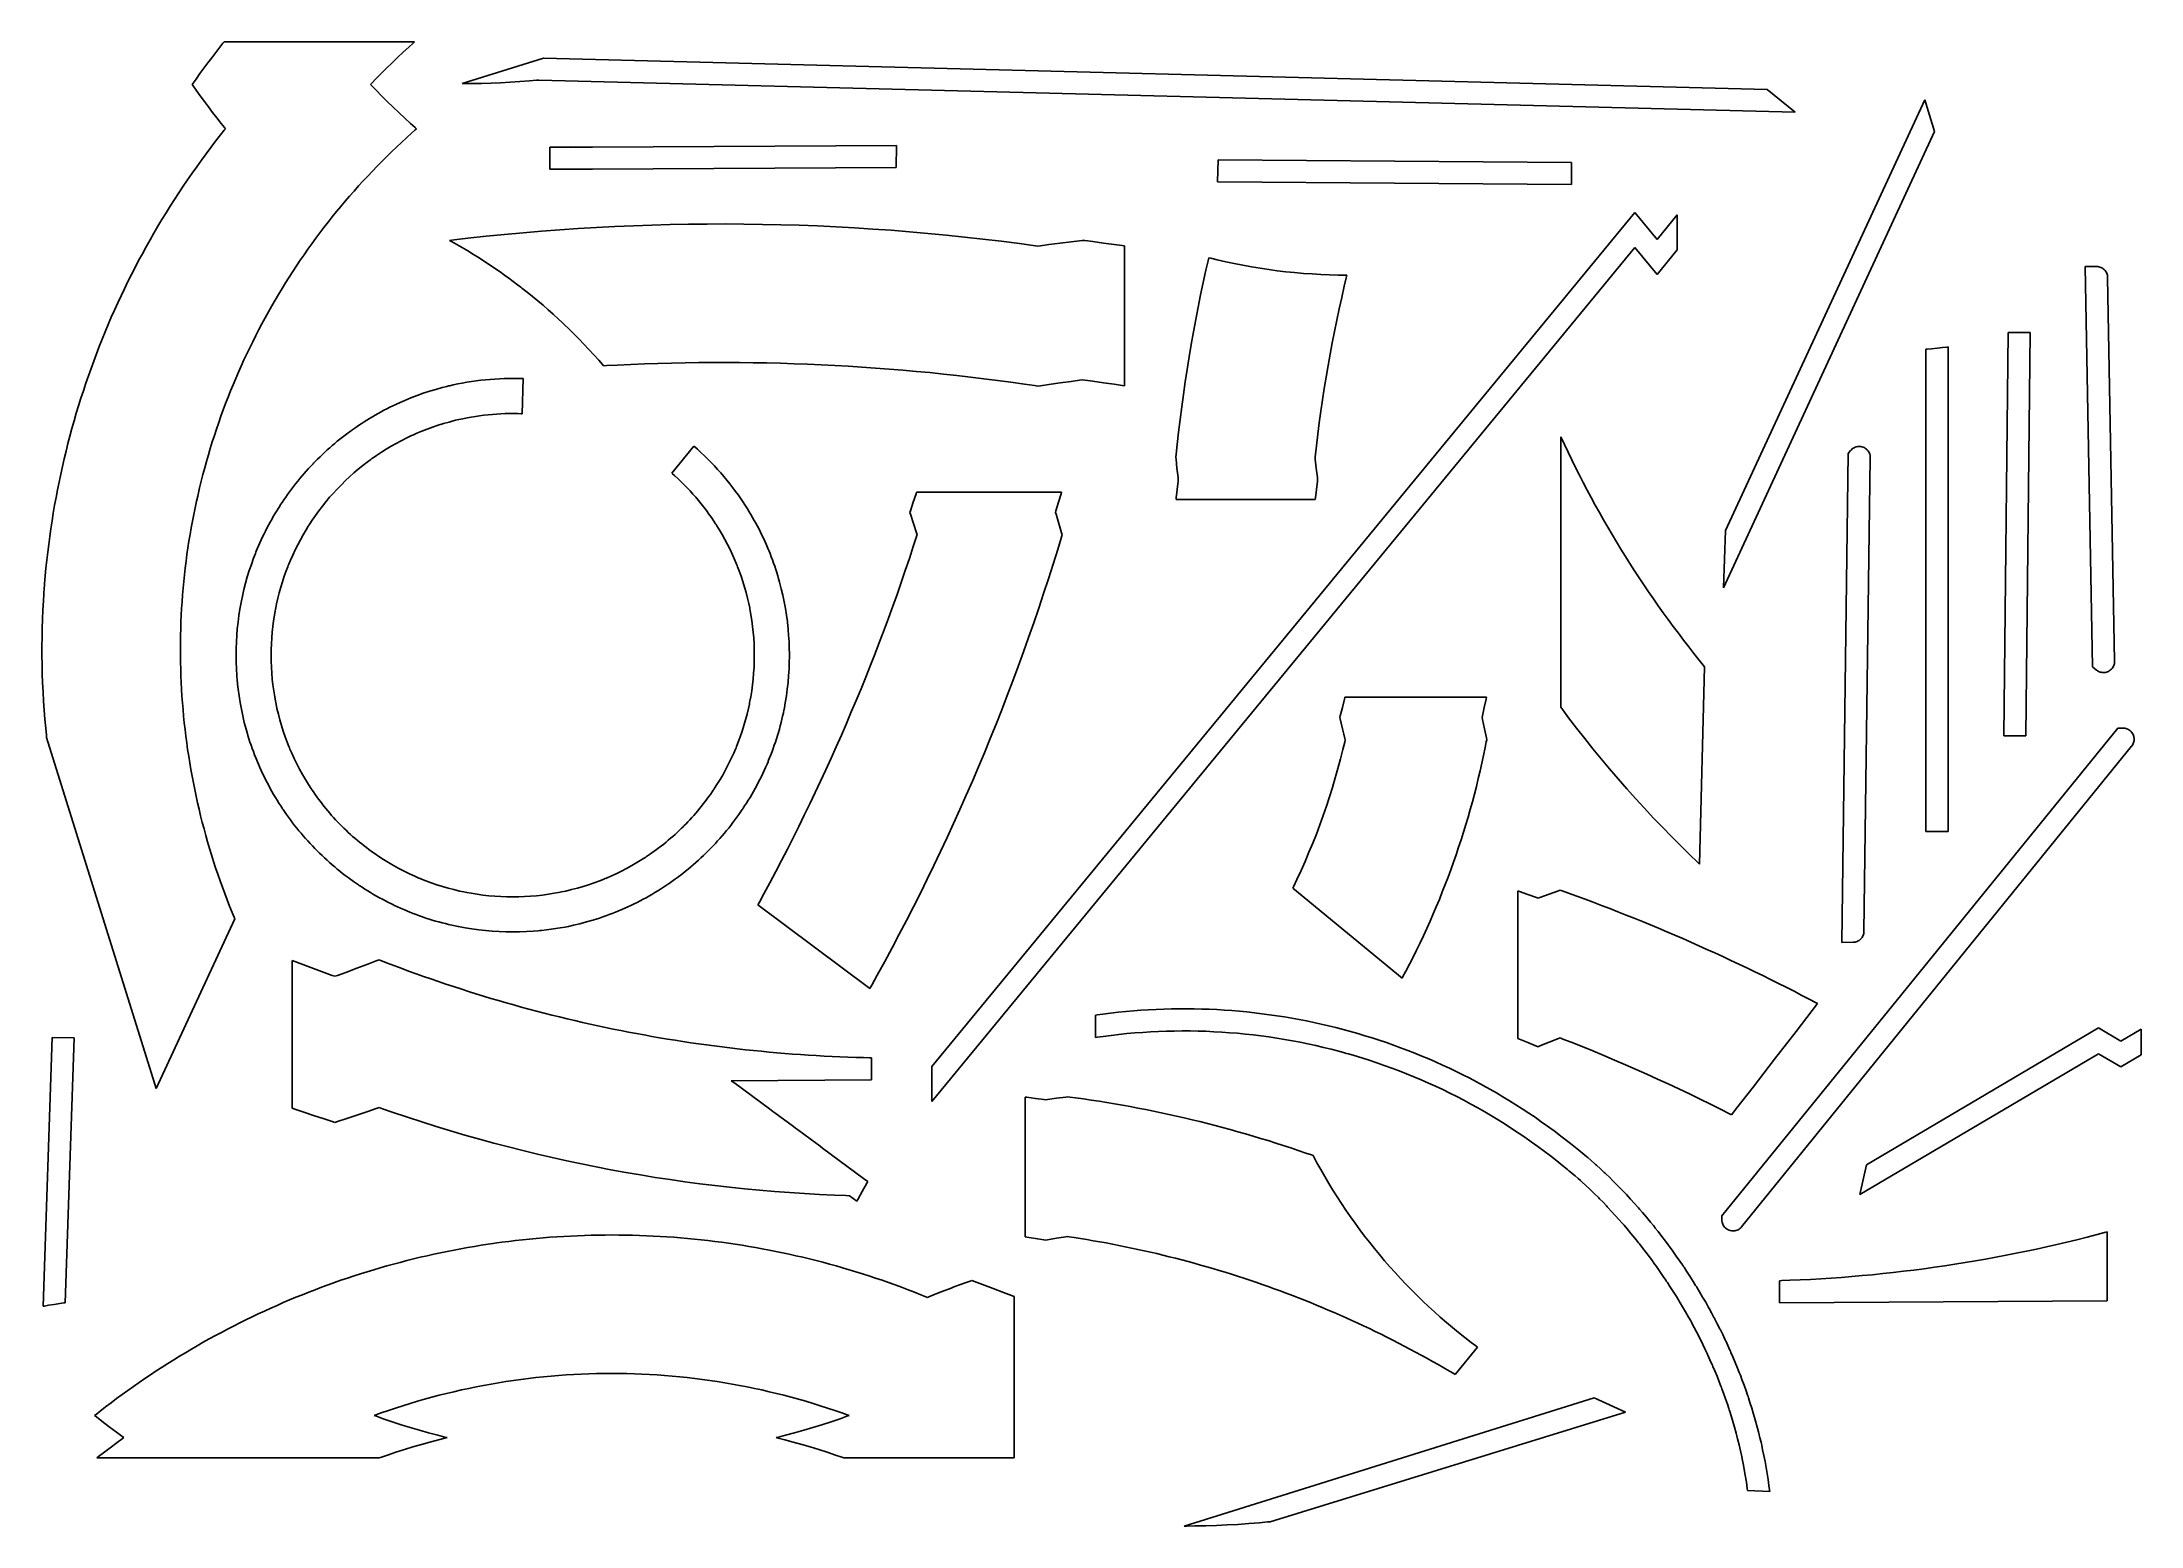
# Model space of a CAD drawing. Extents: x 0 to 1074, y 0 to 759.
import ezdxf

# ---------------------------------------------------------------- set-up
doc = ezdxf.new("R2010")
doc.units = 0
doc.header["$MEASUREMENT"] = 0
doc.layers.get('0').update_dxf_attribs({"true_color": 0xffffff})

msp = doc.modelspace()

# ---------------------------------------------------------------- linework, layer by layer
at = {"color": 0}
for p, q in [((86.95, 751.349), (89.0171, 754.04)), ((89.0171, 754.04), (91.1058, 756.717)), ((91.1058, 756.717), (92.6858, 758.713)), ((92.6858, 758.713), (93.216, 759.376)), ((93.216, 759.376), (190.725, 759.376)), ((184.914, 754.131), (182.053, 751.46)), ((187.806, 756.769), (184.914, 754.131)), ((189.992, 758.728), (187.806, 756.769)), ((190.725, 759.376), (189.992, 758.728)), ((78.8982, 740.417), (80.8785, 743.174)), ((80.8785, 743.174), (82.8804, 745.915)), ((82.8804, 745.915), (84.9044, 748.639)), ((84.9044, 748.639), (86.95, 751.349)), ((173.649, 743.262), (170.908, 740.468)), ((176.421, 746.026), (173.649, 743.262)), ((179.222, 748.758), (176.421, 746.026)), ((182.053, 751.46), (179.222, 748.758)), ((215.153, 738.125), (256.838, 751.157)), ((256.838, 751.157), (883.215, 735.143)), ((76.94, 737.643), (77.4267, 738.339)), ((77.4485, 736.917), (76.94, 737.643)), ((77.4267, 738.339), (78.8982, 740.417)), ((78.9861, 734.747), (77.4485, 736.917)), ((81.0561, 731.868), (78.9861, 734.747)), ((83.1501, 729.007), (81.0561, 731.868)), ((168.872, 738.353), (168.199, 737.643)), ((168.199, 737.643), (168.903, 736.901)), ((170.908, 740.468), (168.872, 738.353)), ((168.903, 736.901), (171.033, 734.69)), ((171.033, 734.69), (173.901, 731.771)), ((173.901, 731.771), (176.803, 728.885)), ((216.382, 738.124), (215.153, 738.125)), ((220.069, 738.146), (216.382, 738.124)), ((224.986, 738.222), (220.069, 738.146)), ((229.9, 738.356), (224.986, 738.222)), ((234.813, 738.547), (229.9, 738.356)), ((239.722, 738.794), (234.813, 738.547)), ((244.629, 739.097), (239.722, 738.794)), ((249.532, 739.458), (244.629, 739.097)), ((253.207, 739.765), (249.532, 739.458)), ((254.432, 739.876), (253.207, 739.765)), ((897.429, 723.438), (254.432, 739.876)), ((883.215, 735.143), (897.429, 723.438)), ((85.2679, 726.162), (83.1501, 729.007)), ((87.4092, 723.336), (85.2679, 726.162)), ((89.5742, 720.528), (87.4092, 723.336)), ((91.7624, 717.739), (89.5742, 720.528)), ((176.803, 728.885), (179.737, 726.032)), ((179.737, 726.032), (182.704, 723.214)), ((182.704, 723.214), (185.704, 720.431)), ((185.704, 720.431), (188.736, 717.681)), ((861.811, 509.349), (963.796, 729.774)), ((963.796, 729.774), (968.793, 713.574)), ((88.9364, 708.582), (91.439, 711.785)), ((91.439, 711.785), (93.3365, 714.174)), ((93.4182, 715.657), (91.7624, 717.739)), ((93.3365, 714.174), (93.974, 714.967)), ((93.974, 714.967), (93.4182, 715.657)), ((186.597, 710.319), (184.033, 707.96)), ((189.186, 712.654), (186.597, 710.319)), ((188.736, 717.681), (191.031, 715.64)), ((191.143, 714.392), (189.186, 712.654)), ((191.031, 715.64), (191.8, 714.967)), ((191.8, 714.967), (191.143, 714.392)), ((968.793, 713.574), (860.79, 480.139)), ((79.251, 695.557), (81.6233, 698.844)), ((81.6233, 698.844), (84.0283, 702.111)), ((84.0283, 702.111), (86.4661, 705.357)), ((86.4661, 705.357), (88.9364, 708.582)), ((176.493, 700.744), (174.031, 698.293)), ((178.982, 703.172), (176.493, 700.744)), ((181.494, 705.578), (178.982, 703.172)), ((184.033, 707.96), (181.494, 705.578)), ((260.007, 705.615), (270.401, 705.669)), ((260.007, 694.276), (260.007, 705.615)), ((270.401, 705.669), (260.067, 705.615)), ((260.067, 705.615), (281.681, 705.611)), ((281.681, 705.611), (270.342, 705.669)), ((270.342, 705.669), (270.401, 705.669)), ((270.401, 705.669), (281.74, 705.611)), ((281.74, 705.611), (281.794, 705.611)), ((281.794, 705.611), (437.394, 706.419)), ((281.794, 705.611), (281.794, 705.611)), ((437.394, 706.419), (437.272, 695.079)), ((601.803, 687.776), (602.182, 699.113)), ((602.182, 699.113), (782.918, 697.758)), ((72.3314, 685.572), (74.6049, 688.921)), ((74.6049, 688.921), (76.9115, 692.249)), ((76.9115, 692.249), (79.251, 695.557)), ((164.439, 688.264), (162.106, 685.703)), ((166.797, 690.804), (164.439, 688.264)), ((169.183, 693.322), (166.797, 690.804)), ((171.594, 695.819), (169.183, 693.322)), ((174.031, 698.293), (171.594, 695.819)), ((270.519, 694.331), (260.007, 694.276)), ((281.794, 694.271), (270.401, 694.331)), ((270.401, 694.331), (270.519, 694.331)), ((437.272, 695.079), (281.794, 694.272)), ((281.794, 694.272), (281.794, 694.271)), ((782.918, 686.419), (601.803, 687.776)), ((782.918, 697.758), (782.918, 686.419)), ((65.71, 675.41), (67.8837, 678.817)), ((67.8837, 678.817), (70.091, 682.204)), ((70.091, 682.204), (72.3314, 685.572)), ((155.264, 677.889), (153.036, 675.243)), ((157.518, 680.514), (155.264, 677.889)), ((159.799, 683.119), (157.518, 680.514)), ((162.106, 685.703), (159.799, 683.119)), ((59.3894, 665.076), (61.4626, 668.539)), ((61.4626, 668.539), (63.5696, 671.983)), ((63.5696, 671.983), (65.71, 675.41)), ((146.515, 667.181), (144.396, 664.453)), ((148.661, 669.887), (146.515, 667.181)), ((150.836, 672.575), (148.661, 669.887)), ((153.036, 675.243), (150.836, 672.575)), ((331.069, 666.129), (340.5, 666.231)), ((340.5, 666.231), (349.932, 666.254)), ((349.932, 666.254), (359.362, 666.201)), ((359.362, 666.201), (368.793, 666.072)), ((815.404, 672.081), (455.521, 235.079)), ((826.743, 658.313), (815.404, 672.081)), ((837.136, 670.933), (826.743, 658.313)), ((837.136, 653.097), (837.136, 670.933)), ((53.3725, 654.579), (55.3443, 658.096)), ((55.3443, 658.096), (57.35, 661.594)), ((57.35, 661.594), (59.3894, 665.076)), ((138.201, 656.151), (136.191, 653.346)), ((140.237, 658.938), (138.201, 656.151)), ((142.303, 661.706), (140.237, 658.938)), ((144.396, 664.453), (142.303, 661.706)), ((208.699, 657.821), (211.044, 658.106)), ((209.306, 657.486), (208.699, 657.821)), ((211.119, 656.471), (209.306, 657.486)), ((211.044, 658.106), (218.085, 658.921)), ((213.525, 655.099), (211.119, 656.471)), ((218.085, 658.921), (227.476, 659.944)), ((227.476, 659.944), (236.875, 660.892)), ((236.875, 660.892), (246.278, 661.761)), ((246.278, 661.761), (255.686, 662.554)), ((255.686, 662.554), (265.097, 663.269)), ((265.097, 663.269), (274.514, 663.908)), ((274.514, 663.908), (283.935, 664.471)), ((283.935, 664.471), (293.357, 664.957)), ((293.357, 664.957), (302.782, 665.365)), ((302.782, 665.365), (312.21, 665.696)), ((312.21, 665.696), (321.639, 665.951)), ((321.639, 665.951), (331.069, 666.129)), ((368.793, 666.072), (378.222, 665.865)), ((378.222, 665.865), (387.649, 665.582)), ((387.649, 665.582), (397.074, 665.222)), ((397.074, 665.222), (406.496, 664.786)), ((406.496, 664.786), (415.915, 664.272)), ((415.915, 664.272), (425.332, 663.682)), ((425.332, 663.682), (434.743, 663.014)), ((434.743, 663.014), (444.15, 662.271)), ((444.15, 662.271), (453.553, 661.45)), ((453.553, 661.45), (462.95, 660.551)), ((462.95, 660.551), (472.34, 659.578)), ((472.34, 659.578), (481.725, 658.526)), ((481.725, 658.526), (491.103, 657.399)), ((491.103, 657.399), (500.474, 656.193)), ((500.474, 656.193), (507.496, 655.242)), ((511.251, 655.111), (515.5, 655.696)), ((515.5, 655.696), (521.167, 656.453)), ((521.167, 656.453), (526.838, 657.181)), ((526.838, 657.181), (531.094, 657.71)), ((531.094, 657.71), (532.512, 657.882)), ((532.512, 657.882), (533.872, 657.717)), ((533.872, 657.717), (537.951, 657.211)), ((537.951, 657.211), (543.386, 656.514)), ((543.386, 656.514), (548.817, 655.792)), ((548.817, 655.792), (552.889, 655.235)), ((47.6618, 643.925), (49.5311, 647.493)), ((49.5311, 647.493), (51.4347, 651.044)), ((51.4347, 651.044), (53.3725, 654.579)), ((130.329, 644.817), (128.431, 641.938)), ((132.255, 647.679), (130.329, 644.817)), ((134.209, 650.522), (132.255, 647.679)), ((136.191, 653.346), (134.209, 650.522)), ((215.918, 653.703), (213.525, 655.099)), ((218.296, 652.283), (215.918, 653.703)), ((220.661, 650.842), (218.296, 652.283)), ((223.01, 649.376), (220.661, 650.842)), ((225.346, 647.889), (223.01, 649.376)), ((227.667, 646.378), (225.346, 647.889)), ((229.972, 644.846), (227.667, 646.378)), ((232.263, 643.29), (229.972, 644.846)), ((455.521, 217.242), (815.404, 654.244)), ((507.496, 655.242), (509.836, 654.911)), ((509.836, 654.911), (511.251, 655.111)), ((552.889, 655.235), (554.246, 655.044)), ((554.246, 655.044), (554.246, 583.439)), ((596.94, 647.429), (595.868, 642.694)), ((597.307, 649.006), (596.94, 647.429)), ((598.389, 648.729), (597.307, 649.006)), ((601.647, 647.936), (598.389, 648.729)), ((606.003, 646.935), (601.647, 647.936)), ((610.372, 646.001), (606.003, 646.935)), ((614.754, 645.136), (610.372, 646.001)), ((619.147, 644.339), (614.754, 645.136)), ((815.404, 654.244), (826.743, 640.475)), ((826.743, 640.475), (837.136, 653.097)), ((42.2601, 633.121), (44.0261, 636.738)), ((44.0261, 636.738), (45.8268, 640.339)), ((45.8268, 640.339), (47.6618, 643.925)), ((124.72, 636.124), (122.907, 633.19)), ((126.561, 639.039), (124.72, 636.124)), ((128.431, 641.938), (126.561, 639.039)), ((234.539, 641.713), (232.263, 643.29)), ((236.799, 640.113), (234.539, 641.713)), ((239.044, 638.49), (236.799, 640.113)), ((241.274, 636.846), (239.044, 638.49)), ((243.486, 635.181), (241.274, 636.846)), ((245.138, 633.917), (243.486, 635.181)), ((594.481, 636.374), (593.144, 630.042)), ((595.868, 642.694), (594.481, 636.374)), ((623.551, 643.61), (619.147, 644.339)), ((627.967, 642.95), (623.551, 643.61)), ((632.39, 642.358), (627.967, 642.95)), ((636.824, 641.835), (632.39, 642.358)), ((641.264, 641.381), (636.824, 641.835)), ((645.711, 640.994), (641.264, 641.381)), ((650.165, 640.679), (645.711, 640.994)), ((654.625, 640.431), (650.165, 640.679)), ((659.089, 640.253), (654.625, 640.431)), ((663.557, 640.144), (659.089, 640.253)), ((666.91, 640.106), (663.557, 640.144)), ((665.329, 628.581), (666.656, 634.347)), ((666.656, 634.347), (667.679, 638.667)), ((668.028, 640.104), (666.91, 640.106)), ((667.679, 638.667), (668.028, 640.104)), ((1045.95, 644.574), (1049.69, 439.657)), ((1051.81, 644.496), (1045.95, 644.574)), ((1051.94, 644.493), (1051.81, 644.496)), ((1052.35, 644.461), (1051.94, 644.493)), ((1052.89, 644.375), (1052.35, 644.461)), ((1053.42, 644.239), (1052.89, 644.375)), ((1053.93, 644.053), (1053.42, 644.239)), ((1054.42, 643.819), (1053.93, 644.053)), ((1054.88, 643.539), (1054.42, 643.819)), ((1055.32, 643.214), (1054.88, 643.539)), ((1055.63, 642.942), (1055.32, 643.214)), ((1055.73, 642.846), (1055.63, 642.942)), ((1055.83, 642.749), (1055.73, 642.846)), ((1056.1, 642.439), (1055.83, 642.749)), ((1056.43, 642.003), (1056.1, 642.439)), ((1056.71, 641.539), (1056.43, 642.003)), ((1056.94, 641.05), (1056.71, 641.539)), ((1057.13, 640.542), (1056.94, 641.05)), ((1057.27, 640.017), (1057.13, 640.542)), ((1057.36, 639.479), (1057.27, 640.017)), ((1057.4, 639.068), (1057.36, 639.479)), ((1057.4, 638.931), (1057.4, 639.068)), ((1060.98, 442.5), (1057.4, 638.931)), ((37.17, 622.172), (38.8319, 625.838)), ((38.8319, 625.838), (40.5286, 629.486)), ((40.5286, 629.486), (42.2601, 633.121)), ((117.642, 624.286), (115.945, 621.285)), ((119.368, 627.271), (117.642, 624.286)), ((121.123, 630.239), (119.368, 627.271)), ((122.907, 633.19), (121.123, 630.239)), ((245.685, 633.493), (245.138, 633.917)), ((246.375, 632.957), (245.685, 633.493)), ((248.433, 631.333), (246.375, 632.957)), ((251.156, 629.139), (248.433, 631.333)), ((253.85, 626.914), (251.156, 629.139)), ((256.517, 624.654), (253.85, 626.914)), ((259.156, 622.363), (256.517, 624.654)), ((591.86, 623.7), (590.626, 617.349)), ((593.144, 630.042), (591.86, 623.7)), ((664.05, 622.804), (665.329, 628.581)), ((32.3943, 611.088), (33.9511, 614.797)), ((33.9511, 614.797), (35.5431, 618.493)), ((35.5431, 618.493), (37.17, 622.172)), ((112.638, 615.231), (111.029, 612.181)), ((114.277, 618.265), (112.638, 615.231)), ((115.945, 621.285), (114.277, 618.265)), ((261.767, 620.039), (259.156, 622.363)), ((264.35, 617.682), (261.767, 620.039)), ((266.268, 615.896), (264.35, 617.682)), ((266.903, 615.294), (266.268, 615.896)), ((267.581, 614.654), (266.903, 615.294)), ((269.597, 612.713), (267.581, 614.654)), ((272.257, 610.094), (269.597, 612.713)), ((590.626, 617.349), (589.444, 610.988)), ((661.632, 611.221), (662.818, 617.018)), ((662.818, 617.018), (664.05, 622.804)), ((27.9357, 599.874), (29.3865, 603.626)), ((29.3865, 603.626), (30.8728, 607.364)), ((30.8728, 607.364), (32.3943, 611.088)), ((106.379, 602.932), (104.889, 599.818)), ((107.899, 606.031), (106.379, 602.932)), ((109.449, 609.113), (107.899, 606.031)), ((111.029, 612.181), (109.449, 609.113)), ((274.883, 607.443), (272.257, 610.094)), ((277.475, 604.758), (274.883, 607.443)), ((280.032, 602.042), (277.475, 604.758)), ((282.554, 599.292), (280.032, 602.042)), ((588.314, 604.617), (587.233, 598.239)), ((589.444, 610.988), (588.314, 604.617)), ((659.403, 599.603), (660.494, 605.417)), ((660.494, 605.417), (661.632, 611.221)), ((964.399, 602.179), (965.108, 602.236)), ((964.399, 355.429), (964.399, 602.179)), ((965.108, 602.236), (967.238, 602.424)), ((967.238, 602.424), (970.074, 602.697)), ((970.074, 602.697), (972.907, 602.999)), ((972.907, 602.999), (975.031, 603.242)), ((975.031, 603.242), (975.738, 603.326)), ((975.738, 603.326), (975.738, 355.429)), ((1006.47, 610.779), (1004.24, 404.365)), ((1017.81, 610.779), (1006.47, 610.779)), ((1015.58, 404.326), (1017.81, 610.779)), ((23.7968, 588.537), (25.1407, 592.329)), ((25.1407, 592.329), (26.5204, 596.108)), ((26.5204, 596.108), (27.9357, 599.874)), ((101.998, 593.547), (100.599, 590.389)), ((103.428, 596.69), (101.998, 593.547)), ((104.889, 599.818), (103.428, 596.69)), ((285.042, 596.508), (282.554, 599.292)), ((286.883, 594.401), (285.042, 596.508)), ((287.492, 593.693), (286.883, 594.401)), ((289.233, 593.79), (287.492, 593.693)), ((294.456, 594.06), (289.233, 593.79)), ((301.421, 594.383), (294.456, 594.06)), ((308.388, 594.66), (301.421, 594.383)), ((315.354, 594.893), (308.388, 594.66)), ((322.321, 595.082), (315.354, 594.893)), ((329.289, 595.225), (322.321, 595.082)), ((336.256, 595.324), (329.289, 595.225)), ((343.224, 595.378), (336.256, 595.324)), ((350.19, 595.387), (343.224, 595.378)), ((357.157, 595.353), (350.19, 595.387)), ((364.122, 595.272), (357.157, 595.353)), ((371.086, 595.149), (364.122, 595.272)), ((378.05, 594.979), (371.086, 595.149)), ((385.013, 594.765), (378.05, 594.979)), ((391.972, 594.507), (385.013, 594.765)), ((398.931, 594.204), (391.972, 594.507)), ((405.888, 593.856), (398.931, 594.204)), ((412.842, 593.464), (405.888, 593.856)), ((419.793, 593.028), (412.842, 593.464)), ((426.742, 592.546), (419.793, 593.028)), ((433.688, 592.019), (426.742, 592.546)), ((440.631, 591.45), (433.688, 592.019)), ((447.569, 590.835), (440.631, 591.45)), ((586.206, 591.851), (585.228, 585.456)), ((587.233, 598.239), (586.206, 591.851)), ((657.361, 587.95), (658.358, 593.781)), ((658.358, 593.781), (659.403, 599.603)), ((19.9803, 577.085), (21.2165, 580.915)), ((21.2165, 580.915), (22.4886, 584.732)), ((22.4886, 584.732), (23.7968, 588.537)), ((96.5828, 580.828), (95.3057, 577.614)), ((97.8908, 584.029), (96.5828, 580.828)), ((99.2294, 587.215), (97.8908, 584.029)), ((100.599, 590.389), (99.2294, 587.215)), ((198.392, 580.661), (195.188, 579.607)), ((201.621, 581.637), (198.392, 580.661)), ((204.872, 582.537), (201.621, 581.637)), ((207.326, 583.162), (204.872, 582.537)), ((208.147, 583.358), (207.326, 583.162)), ((208.732, 583.497), (208.147, 583.358)), ((210.493, 583.896), (208.732, 583.497)), ((212.846, 584.393), (210.493, 583.896)), ((215.206, 584.85), (212.846, 584.393)), ((217.572, 585.267), (215.206, 584.85)), ((219.944, 585.643), (217.572, 585.267)), ((222.322, 585.979), (219.944, 585.643)), ((224.706, 586.274), (222.322, 585.979)), ((227.093, 586.529), (224.706, 586.274)), ((229.485, 586.743), (227.093, 586.529)), ((231.879, 586.917), (229.485, 586.743)), ((234.278, 587.05), (231.879, 586.917)), ((236.678, 587.143), (234.278, 587.05)), ((239.079, 587.194), (236.678, 587.143)), ((241.483, 587.206), (239.079, 587.194)), ((243.888, 587.175), (241.483, 587.206)), ((245.692, 587.126), (243.888, 587.175)), ((246.293, 587.104), (245.692, 587.126)), ((245.835, 569.154), (246.293, 587.104)), ((454.506, 590.175), (447.569, 590.835)), ((461.438, 589.471), (454.506, 590.175)), ((468.365, 588.722), (461.438, 589.471)), ((475.289, 587.929), (468.365, 588.722)), ((482.207, 587.092), (475.289, 587.929)), ((489.122, 586.21), (482.207, 587.092)), ((496.032, 585.283), (489.122, 586.21)), ((502.936, 584.313), (496.032, 585.283)), ((508.111, 583.557), (502.936, 584.313)), ((509.836, 583.297), (508.111, 583.557)), ((511.251, 583.511), (509.836, 583.297)), ((515.499, 584.135), (511.251, 583.511)), ((521.165, 584.942), (515.499, 584.135)), ((526.838, 585.718), (521.165, 584.942)), ((531.093, 586.282), (526.838, 585.718)), ((532.512, 586.465), (531.093, 586.282)), ((533.874, 586.29), (532.512, 586.465)), ((537.951, 585.75), (533.874, 586.29)), ((543.386, 585.007), (537.951, 585.75)), ((548.818, 584.238), (543.386, 585.007)), ((552.889, 583.643), (548.818, 584.238)), ((554.246, 583.439), (552.889, 583.643)), ((585.228, 585.456), (584.303, 579.051)), ((655.507, 576.264), (656.411, 582.111)), ((656.411, 582.111), (657.361, 587.95)), ((17.6164, 569.389), (18.7803, 573.243)), ((18.7803, 573.243), (19.9803, 577.085)), ((92.8444, 571.143), (91.6607, 567.889)), ((94.0596, 574.385), (92.8444, 571.143)), ((95.3057, 577.614), (94.0596, 574.385)), ((173.59, 570.119), (172.114, 569.306)), ((175.076, 570.915), (173.59, 570.119)), ((176.572, 571.693), (175.076, 570.915)), ((178.078, 572.453), (176.572, 571.693)), ((179.592, 573.196), (178.078, 572.453)), ((181.115, 573.921), (179.592, 573.196)), ((182.264, 574.453), (181.115, 573.921)), ((182.647, 574.626), (182.264, 574.453)), ((183.417, 574.976), (182.647, 574.626)), ((185.739, 575.985), (183.417, 574.976)), ((188.86, 577.268), (185.739, 575.985)), ((192.01, 578.475), (188.86, 577.268)), ((195.188, 579.607), (192.01, 578.475)), ((583.429, 572.642), (582.607, 566.222)), ((584.303, 579.051), (583.429, 572.642)), ((653.843, 564.55), (654.651, 570.411)), ((654.651, 570.411), (655.507, 576.264)), ((14.3432, 557.758), (15.3978, 561.646)), ((15.3978, 561.646), (16.4889, 565.524)), ((16.4889, 565.524), (17.6164, 569.389)), ((89.3871, 561.34), (88.2976, 558.047)), ((90.5081, 564.621), (89.3871, 561.34)), ((91.6607, 567.889), (90.5081, 564.621)), ((156.544, 559.214), (155.192, 558.193)), ((157.91, 560.218), (156.544, 559.214)), ((158.94, 560.963), (157.91, 560.218)), ((159.286, 561.207), (158.94, 560.963)), ((159.631, 561.451), (159.286, 561.207)), ((160.669, 562.175), (159.631, 561.451)), ((162.063, 563.126), (160.669, 562.175)), ((163.467, 564.06), (162.063, 563.126)), ((164.882, 564.978), (163.467, 564.06)), ((166.307, 565.878), (164.882, 564.978)), ((167.743, 566.761), (166.307, 565.878)), ((169.19, 567.626), (167.743, 566.761)), ((170.647, 568.475), (169.19, 567.626)), ((172.114, 569.306), (170.647, 568.475)), ((189.835, 558.246), (191.843, 559.133)), ((191.843, 559.133), (194.542, 560.262)), ((194.542, 560.262), (197.265, 561.326)), ((197.265, 561.326), (200.014, 562.325)), ((200.014, 562.325), (202.785, 563.257)), ((202.785, 563.257), (205.578, 564.124)), ((205.578, 564.124), (208.392, 564.924)), ((208.392, 564.924), (210.514, 565.482)), ((210.514, 565.482), (211.225, 565.657)), ((211.225, 565.657), (211.754, 565.787)), ((211.754, 565.787), (213.35, 566.16)), ((213.35, 566.16), (215.483, 566.625)), ((215.483, 566.625), (217.622, 567.053)), ((217.622, 567.053), (219.768, 567.443)), ((219.768, 567.443), (221.921, 567.794)), ((221.921, 567.794), (224.078, 568.108)), ((224.078, 568.108), (226.24, 568.385)), ((226.24, 568.385), (228.406, 568.624)), ((228.406, 568.624), (230.576, 568.824)), ((230.576, 568.824), (232.75, 568.985)), ((232.75, 568.985), (234.926, 569.108)), ((234.926, 569.108), (237.106, 569.194)), ((237.106, 569.194), (239.286, 569.242)), ((239.286, 569.242), (241.468, 569.251)), ((241.468, 569.251), (243.651, 569.222)), ((243.651, 569.222), (245.289, 569.176)), ((245.289, 569.176), (245.835, 569.154)), ((581.838, 559.797), (581.118, 553.365)), ((582.607, 566.222), (581.838, 559.797)), ((653.082, 558.682), (653.843, 564.55)), ((11.3997, 546.031), (12.3441, 549.95)), ((12.3441, 549.95), (13.3254, 553.86)), ((13.3254, 553.86), (14.3432, 557.758)), ((85.22, 548.094), (84.2582, 544.754)), ((86.214, 551.425), (85.22, 548.094)), ((87.2399, 554.742), (86.214, 551.425)), ((88.2976, 558.047), (87.2399, 554.742)), ((143.592, 548.308), (142.369, 547.135)), ((144.828, 549.467), (143.592, 548.308)), ((146.078, 550.611), (144.828, 549.467)), ((147.34, 551.74), (146.078, 550.611)), ((148.617, 552.854), (147.34, 551.74)), ((149.906, 553.953), (148.617, 552.854)), ((151.208, 555.036), (149.906, 553.953)), ((152.524, 556.104), (151.208, 555.036)), ((153.851, 557.156), (152.524, 556.104)), ((155.192, 558.193), (153.851, 557.156)), ((171.347, 547.849), (173.788, 549.469)), ((173.788, 549.469), (176.265, 551.032)), ((176.265, 551.032), (178.778, 552.536)), ((178.778, 552.536), (181.326, 553.978)), ((181.326, 553.978), (183.908, 555.361)), ((183.908, 555.361), (186.524, 556.681)), ((186.524, 556.681), (188.506, 557.633)), ((188.506, 557.633), (189.171, 557.94)), ((189.171, 557.94), (189.835, 558.246)), ((333.721, 552.564), (322.374, 538.786)), ((334.181, 552.164), (333.721, 552.564)), ((335.546, 550.951), (334.181, 552.164)), ((337.343, 549.31), (335.546, 550.951)), ((339.112, 547.637), (337.343, 549.31)), ((580.611, 548.537), (580.451, 546.928)), ((581.118, 553.365), (580.611, 548.537)), ((651.701, 546.928), (651.863, 548.399)), ((651.863, 548.399), (652.368, 552.808)), ((652.368, 552.808), (653.082, 558.682)), ((777.499, 557.353), (777.954, 556.363)), ((777.499, 418.933), (777.499, 557.353)), ((777.954, 556.363), (779.335, 553.404)), ((779.335, 553.404), (781.201, 549.471)), ((781.201, 549.471), (783.1, 545.554)), ((924.619, 548.776), (921.268, 298.596)), ((925.858, 550.301), (924.619, 548.776)), ((925.95, 550.417), (925.858, 550.301)), ((926.253, 550.739), (925.95, 550.417)), ((926.688, 551.131), (926.253, 550.739)), ((927.157, 551.474), (926.688, 551.131)), ((927.658, 551.765), (927.157, 551.474)), ((928.186, 552.006), (927.658, 551.765)), ((928.738, 552.19), (928.186, 552.006)), ((929.308, 552.318), (928.738, 552.19)), ((929.747, 552.376), (929.308, 552.318)), ((929.893, 552.386), (929.747, 552.376)), ((930.04, 552.396), (929.893, 552.386)), ((930.483, 552.393), (930.04, 552.396)), ((931.065, 552.34), (930.483, 552.393)), ((931.636, 552.228), (931.065, 552.34)), ((932.19, 552.058), (931.636, 552.228)), ((932.725, 551.833), (932.19, 552.058)), ((933.235, 551.554), (932.725, 551.833)), ((933.717, 551.222), (933.235, 551.554)), ((934.057, 550.94), (933.717, 551.222)), ((934.164, 550.839), (934.057, 550.94)), ((934.271, 550.738), (934.164, 550.839)), ((934.569, 550.411), (934.271, 550.738)), ((934.926, 549.947), (934.569, 550.411)), ((935.231, 549.453), (934.926, 549.947)), ((935.483, 548.931), (935.231, 549.453)), ((935.681, 548.385), (935.483, 548.931)), ((935.822, 547.821), (935.681, 548.385)), ((8.7885, 534.213), (9.6219, 538.161)), ((9.6219, 538.161), (10.4923, 542.101)), ((10.4923, 542.101), (11.3997, 546.031)), ((82.4315, 538.037), (81.5667, 534.662)), ((83.3286, 541.401), (82.4315, 538.037)), ((84.2582, 544.754), (83.3286, 541.401)), ((133.106, 537.236), (132.015, 535.939)), ((134.211, 538.521), (133.106, 537.236)), ((135.332, 539.792), (134.211, 538.521)), ((136.468, 541.05), (135.332, 539.792)), ((137.62, 542.296), (136.468, 541.05)), ((138.493, 543.221), (137.62, 542.296)), ((138.786, 543.526), (138.493, 543.221)), ((139.079, 543.833), (138.786, 543.526)), ((139.967, 544.743), (139.079, 543.833)), ((141.161, 545.946), (139.967, 544.743)), ((142.369, 547.135), (141.161, 545.946)), ((157.538, 536.918), (159.731, 538.875)), ((159.731, 538.875), (161.968, 540.779)), ((161.968, 540.779), (164.25, 542.631)), ((164.25, 542.631), (166.576, 544.428)), ((166.576, 544.428), (168.349, 545.74)), ((168.349, 545.74), (168.946, 546.169)), ((168.946, 546.169), (169.542, 546.596)), ((169.542, 546.596), (171.347, 547.849)), ((322.374, 538.786), (322.785, 538.426)), ((322.785, 538.426), (324.008, 537.332)), ((324.008, 537.332), (325.617, 535.85)), ((340.851, 545.936), (339.112, 547.637)), ((342.56, 544.206), (340.851, 545.936)), ((344.239, 542.447), (342.56, 544.206)), ((345.888, 540.661), (344.239, 542.447)), ((347.506, 538.847), (345.888, 540.661)), ((349.093, 537.006), (347.506, 538.847)), ((580.451, 546.928), (580.546, 545.982)), ((580.546, 545.982), (581.036, 541.257)), ((581.036, 541.257), (581.554, 536.533)), ((651.804, 545.982), (651.701, 546.928)), ((652.343, 541.256), (651.804, 545.982)), ((652.911, 536.533), (652.343, 541.256)), ((783.1, 545.554), (785.029, 541.654)), ((785.029, 541.654), (786.989, 537.769)), ((786.989, 537.769), (788.979, 533.901)), ((932.685, 304.294), (935.928, 546.653)), ((935.906, 547.242), (935.822, 547.821)), ((935.931, 546.8), (935.906, 547.242)), ((935.928, 546.653), (935.931, 546.8)), ((7.2337, 526.286), (7.9925, 530.253)), ((7.9925, 530.253), (8.7885, 534.213)), ((79.7396, 527.031), (79.1693, 524.476)), ((79.9353, 527.881), (79.7396, 527.031)), ((80.131, 528.731), (79.9353, 527.881)), ((80.7346, 531.276), (80.131, 528.731)), ((81.5667, 534.662), (80.7346, 531.276)), ((124.825, 526.508), (123.863, 525.113)), ((125.804, 527.892), (124.825, 526.508)), ((126.8, 529.264), (125.804, 527.892)), ((127.811, 530.624), (126.8, 529.264)), ((128.838, 531.971), (127.811, 530.624)), ((129.882, 533.306), (128.838, 531.971)), ((130.941, 534.629), (129.882, 533.306)), ((132.015, 535.939), (130.941, 534.629)), ((147.3, 526.381), (149.246, 528.583)), ((149.246, 528.583), (150.739, 530.208)), ((150.739, 530.208), (151.246, 530.742)), ((151.246, 530.742), (151.751, 531.275)), ((151.751, 531.275), (153.294, 532.851)), ((153.294, 532.851), (155.393, 534.91)), ((155.393, 534.91), (157.538, 536.918)), ((325.617, 535.85), (327.199, 534.342)), ((327.199, 534.342), (328.751, 532.806)), ((328.751, 532.806), (330.278, 531.243)), ((330.278, 531.243), (331.775, 529.654)), ((331.775, 529.654), (333.244, 528.04)), ((333.244, 528.04), (334.686, 526.4)), ((350.647, 535.136), (349.093, 537.006)), ((352.171, 533.242), (350.647, 535.136)), ((353.662, 531.321), (352.171, 533.242)), ((355.121, 529.374), (353.662, 531.321)), ((356.547, 527.401), (355.121, 529.374)), ((357.94, 525.406), (356.547, 527.401)), ((447.479, 528.157), (446.065, 523.824)), ((447.758, 529.025), (447.479, 528.157)), ((521.989, 529.025), (447.758, 529.025)), ((520.41, 523.825), (521.728, 528.158)), ((521.728, 528.158), (521.989, 529.025)), ((581.086, 530.394), (580.633, 526.063)), ((581.563, 534.724), (581.086, 530.394)), ((581.554, 536.533), (581.661, 535.589)), ((581.661, 535.589), (581.563, 534.724)), ((651.901, 526.063), (652.399, 530.394)), ((652.399, 530.394), (652.921, 534.724)), ((653.029, 535.589), (652.911, 536.533)), ((652.921, 534.724), (653.029, 535.589)), ((788.979, 533.901), (791, 530.05)), ((791, 530.05), (793.051, 526.217)), ((5.1822, 514.331), (5.8284, 518.325)), ((5.8284, 518.325), (6.5123, 522.31)), ((6.5123, 522.31), (7.2337, 526.286)), ((77.7397, 517.654), (77.0761, 514.238)), ((78.4375, 521.068), (77.7397, 517.654)), ((79.1693, 524.476), (78.4375, 521.068)), ((118.46, 516.537), (117.622, 515.076)), ((119.316, 517.99), (118.46, 516.537)), ((120.189, 519.433), (119.316, 517.99)), ((121.079, 520.865), (120.189, 519.433)), ((121.758, 521.933), (121.079, 520.865)), ((121.987, 522.286), (121.758, 521.933)), ((122.217, 522.643), (121.987, 522.286)), ((122.917, 523.706), (122.217, 522.643)), ((123.863, 525.113), (122.917, 523.706)), ((138.382, 514.708), (140.054, 517.126)), ((140.054, 517.126), (141.783, 519.504)), ((141.783, 519.504), (143.568, 521.84)), ((143.568, 521.84), (145.407, 524.132)), ((145.407, 524.132), (147.3, 526.381)), ((334.686, 526.4), (336.097, 524.735)), ((336.097, 524.735), (337.479, 523.044)), ((337.479, 523.044), (338.832, 521.331)), ((338.832, 521.331), (340.154, 519.592)), ((340.154, 519.592), (341.446, 517.831)), ((341.446, 517.831), (342.707, 516.044)), ((342.707, 516.044), (343.936, 514.238)), ((358.964, 523.892), (357.94, 525.406)), ((359.299, 523.383), (358.964, 523.892)), ((359.535, 523.026), (359.299, 523.383)), ((360.235, 521.947), (359.535, 523.026)), ((361.153, 520.5), (360.235, 521.947)), ((362.053, 519.042), (361.153, 520.5)), ((362.935, 517.574), (362.053, 519.042)), ((363.799, 516.094), (362.935, 517.574)), ((364.644, 514.606), (363.799, 516.094)), ((444.635, 519.496), (444.346, 518.632)), ((444.346, 518.632), (444.661, 517.688)), ((446.065, 523.824), (444.635, 519.496)), ((444.661, 517.688), (446.221, 512.967)), ((518.806, 518.632), (519.075, 519.496)), ((519.1, 517.688), (518.806, 518.632)), ((519.075, 519.496), (520.41, 523.825)), ((520.554, 512.967), (519.1, 517.688)), ((580.633, 526.063), (580.546, 525.196)), ((580.546, 525.196), (651.806, 525.196)), ((651.806, 525.196), (651.901, 526.063)), ((793.051, 526.217), (795.133, 522.399)), ((795.133, 522.399), (797.246, 518.599)), ((797.246, 518.599), (799.387, 514.817)), ((3.4703, 502.304), (4.0031, 506.321)), ((4.0031, 506.321), (4.5737, 510.331)), ((4.5737, 510.331), (5.1822, 514.331)), ((75.8507, 507.39), (75.289, 503.961)), ((76.4464, 510.815), (75.8507, 507.39)), ((77.0761, 514.238), (76.4464, 510.815)), ((112.966, 506.103), (112.253, 504.575)), ((113.697, 507.621), (112.966, 506.103)), ((114.447, 509.131), (113.697, 507.621)), ((115.214, 510.631), (114.447, 509.131)), ((115.999, 512.122), (115.214, 510.631)), ((116.802, 513.604), (115.999, 512.122)), ((117.622, 515.076), (116.802, 513.604)), ((132.297, 504.688), (133.726, 507.243)), ((133.726, 507.243), (135.217, 509.764)), ((135.217, 509.764), (136.372, 511.633)), ((136.372, 511.633), (136.767, 512.25)), ((136.767, 512.25), (137.163, 512.869)), ((137.163, 512.869), (138.382, 514.708)), ((343.936, 514.238), (344.84, 512.867)), ((344.84, 512.867), (345.135, 512.407)), ((345.135, 512.407), (345.532, 511.789)), ((345.532, 511.789), (346.693, 509.917)), ((346.693, 509.917), (348.19, 507.39)), ((348.19, 507.39), (349.628, 504.829)), ((365.472, 513.107), (364.644, 514.606)), ((366.282, 511.597), (365.472, 513.107)), ((367.074, 510.079), (366.282, 511.597)), ((367.846, 508.551), (367.074, 510.079)), ((368.6, 507.014), (367.846, 508.551)), ((369.336, 505.467), (368.6, 507.014)), ((370.053, 503.911), (369.336, 505.467)), ((447.568, 505.756), (446.067, 501.149)), ((446.221, 512.967), (447.758, 508.239)), ((448.064, 507.293), (447.568, 505.756)), ((447.758, 508.239), (448.064, 507.293)), ((519.974, 499.726), (521.704, 505.399)), ((521.989, 508.239), (520.554, 512.967)), ((521.704, 505.399), (522.274, 507.293)), ((522.274, 507.293), (521.989, 508.239)), ((799.387, 514.817), (801.56, 511.051)), ((801.56, 511.051), (803.762, 507.304)), ((803.762, 507.304), (805.994, 503.575)), ((860.79, 480.139), (861.811, 509.349)), ((2.5189, 494.25), (2.9756, 498.281)), ((2.9756, 498.281), (3.4703, 502.304)), ((74.2675, 497.093), (73.8076, 493.656)), ((74.7613, 500.529), (74.2675, 497.093)), ((75.289, 503.961), (74.7613, 500.529)), ((108.361, 495.24), (107.216, 492.072)), ((109.268, 497.6), (108.361, 495.24)), ((109.583, 498.382), (109.268, 497.6)), ((109.741, 498.772), (109.583, 498.382)), ((110.223, 499.943), (109.741, 498.772)), ((110.882, 501.494), (110.223, 499.943)), ((111.558, 503.039), (110.882, 501.494)), ((112.253, 504.575), (111.558, 503.039)), ((127.2, 494.146), (128.38, 496.828)), ((128.38, 496.828), (129.623, 499.478)), ((129.623, 499.478), (130.929, 502.099)), ((130.929, 502.099), (132.297, 504.688)), ((349.628, 504.829), (351.003, 502.236)), ((351.003, 502.236), (352.315, 499.611)), ((352.315, 499.611), (353.564, 496.954)), ((353.564, 496.954), (354.75, 494.268)), ((354.75, 494.268), (355.6, 492.235)), ((370.75, 502.346), (370.053, 503.911)), ((371.429, 500.772), (370.75, 502.346)), ((371.928, 499.588), (371.429, 500.772)), ((372.09, 499.19), (371.928, 499.588)), ((372.253, 498.793), (372.09, 499.19)), ((372.732, 497.597), (372.253, 498.793)), ((373.356, 495.996), (372.732, 497.597)), ((373.958, 494.387), (373.356, 495.996)), ((374.542, 492.772), (373.958, 494.387)), ((444.032, 495.015), (441.963, 488.897)), ((446.067, 501.149), (444.032, 495.015)), ((517.622, 492.178), (519.974, 499.726)), ((805.994, 503.575), (808.256, 499.863)), ((808.256, 499.863), (810.547, 496.171)), ((810.547, 496.171), (812.868, 492.496)), ((1.3788, 482.117), (1.7205, 486.168)), ((1.7205, 486.168), (2.1005, 490.211)), ((2.1005, 490.211), (2.5189, 494.25)), ((72.9896, 486.772), (72.6313, 483.328)), ((73.3817, 490.215), (72.9896, 486.772)), ((73.8076, 493.656), (73.3817, 490.215)), ((105.155, 485.661), (104.241, 482.419)), ((106.147, 488.879), (105.155, 485.661)), ((107.216, 492.072), (106.147, 488.879)), ((123.136, 483.192), (124.053, 485.963)), ((124.053, 485.963), (125.035, 488.711)), ((125.035, 488.711), (125.813, 490.76)), ((125.813, 490.76), (126.084, 491.438)), ((126.084, 491.438), (126.355, 492.118)), ((126.355, 492.118), (127.2, 494.146)), ((355.6, 492.235), (355.872, 491.553)), ((355.872, 491.553), (356.144, 490.872)), ((356.144, 490.872), (356.926, 488.821)), ((356.926, 488.821), (357.914, 486.065)), ((357.914, 486.065), (358.836, 483.287)), ((375.106, 491.15), (374.542, 492.772)), ((375.649, 489.519), (375.106, 491.15)), ((376.172, 487.883), (375.649, 489.519)), ((376.553, 486.653), (376.172, 487.883)), ((376.676, 486.242), (376.553, 486.653)), ((376.922, 485.419), (376.676, 486.242)), ((377.622, 482.939), (376.922, 485.419)), ((441.963, 488.897), (439.857, 482.79)), ((512.767, 477.131), (515.219, 484.646)), ((515.219, 484.646), (517.622, 492.178)), ((812.868, 492.496), (815.218, 488.839)), ((815.218, 488.839), (817.597, 485.203)), ((817.597, 485.203), (820.006, 481.585)), ((0.5269, 468.744), (0.7757, 473.404)), ((0.7757, 473.404), (0.9943, 476.897)), ((0.9943, 476.897), (1.0757, 478.061)), ((1.0757, 478.061), (1.1466, 479.075)), ((1.1466, 479.075), (1.3788, 482.117)), ((71.7594, 472.983), (71.5365, 469.532)), ((72.0162, 476.432), (71.7594, 472.983)), ((72.3069, 479.881), (72.0162, 476.432)), ((72.6313, 483.328), (72.3069, 479.881)), ((102.127, 473.401), (101.968, 472.574)), ((102.647, 475.875), (102.127, 473.401)), ((103.404, 479.157), (102.647, 475.875)), ((104.241, 482.419), (103.404, 479.157)), ((120.137, 471.915), (120.786, 474.761)), ((120.786, 474.761), (121.503, 477.59)), ((121.503, 477.59), (122.286, 480.4)), ((122.286, 480.4), (123.136, 483.192)), ((358.836, 483.287), (359.69, 480.49)), ((359.69, 480.49), (360.478, 477.672)), ((360.478, 477.672), (361.199, 474.836)), ((361.199, 474.836), (361.85, 471.983)), ((378.489, 479.617), (377.622, 482.939)), ((379.272, 476.272), (378.489, 479.617)), ((379.81, 473.753), (379.272, 476.272)), ((379.975, 472.91), (379.81, 473.753)), ((380.139, 472.071), (379.975, 472.91)), ((437.715, 476.699), (435.537, 470.619)), ((439.857, 482.79), (437.715, 476.699)), ((510.262, 469.635), (512.767, 477.131)), ((820.006, 481.585), (822.443, 477.985)), ((822.443, 477.985), (824.91, 474.406)), ((824.91, 474.406), (827.404, 470.844)), ((0.1828, 459.422), (0.3293, 464.085)), ((0.3293, 464.085), (0.5269, 468.744)), ((71.1915, 462.629), (71.0697, 459.176)), ((71.3472, 466.081), (71.1915, 462.629)), ((71.5365, 469.532), (71.3472, 466.081)), ((100.396, 462.517), (100.032, 459.144)), ((100.839, 465.881), (100.396, 462.517)), ((101.363, 469.233), (100.839, 465.881)), ((101.807, 471.74), (101.363, 469.233)), ((101.968, 472.574), (101.807, 471.74)), ((118.206, 460.307), (118.587, 463.232)), ((118.587, 463.232), (119.037, 466.147)), ((119.037, 466.147), (119.417, 468.328)), ((119.417, 468.328), (119.556, 469.053)), ((119.556, 469.053), (119.693, 469.769)), ((119.693, 469.769), (120.137, 471.915)), ((361.85, 471.983), (362.297, 469.833)), ((362.297, 469.833), (362.435, 469.114)), ((362.435, 469.114), (362.574, 468.387)), ((362.574, 468.387), (362.957, 466.201)), ((362.957, 466.201), (363.41, 463.278)), ((363.41, 463.278), (363.792, 460.346)), ((380.593, 469.543), (380.139, 472.071)), ((381.128, 466.164), (380.593, 469.543)), ((381.582, 462.772), (381.128, 466.164)), ((381.869, 460.221), (381.582, 462.772)), ((433.324, 464.553), (431.074, 458.501)), ((435.537, 470.619), (433.324, 464.553)), ((505.101, 454.697), (507.708, 462.157)), ((507.708, 462.157), (510.262, 469.635)), ((827.404, 470.844), (829.929, 467.304)), ((829.929, 467.304), (832.481, 463.783)), ((832.481, 463.783), (835.063, 460.283)), ((0.0433, 450.097), (0.0875, 454.76)), ((0.0875, 454.76), (0.1828, 459.422)), ((70.9271, 452.272), (70.9063, 448.821)), ((70.9815, 455.725), (70.9271, 452.272)), ((71.0697, 459.176), (70.9815, 455.725)), ((99.5471, 452.378), (99.4257, 448.986)), ((99.7493, 455.764), (99.5471, 452.378)), ((100.032, 459.144), (99.7493, 455.764)), ((117.373, 448.543), (117.477, 451.492)), ((117.477, 451.492), (117.651, 454.435)), ((117.651, 454.435), (117.894, 457.375)), ((117.894, 457.375), (118.206, 460.307)), ((363.792, 460.346), (364.106, 457.406)), ((364.106, 457.406), (364.35, 454.458)), ((364.35, 454.458), (364.525, 451.507)), ((364.525, 451.507), (364.629, 448.55)), ((381.953, 459.369), (381.869, 460.221)), ((382.036, 458.511), (381.953, 459.369)), ((382.243, 455.932), (382.036, 458.511)), ((382.451, 452.489), (382.243, 455.932)), ((382.576, 449.042), (382.451, 452.489)), ((428.789, 452.463), (426.467, 446.439)), ((431.074, 458.501), (428.789, 452.463)), ((502.446, 447.257), (505.101, 454.697)), ((835.063, 460.283), (837.671, 456.803)), ((837.671, 456.803), (840.308, 453.343)), ((840.308, 453.343), (842.975, 449.903)), ((0.0502, 445.435), (0.0433, 450.097)), ((0.1083, 440.772), (0.0502, 445.435)), ((0.2175, 436.111), (0.1083, 440.772)), ((70.9063, 448.821), (70.9189, 445.369)), ((70.9189, 445.369), (70.9653, 441.919)), ((70.9653, 441.919), (71.0451, 438.471)), ((99.4257, 448.986), (99.3851, 446.44)), ((99.3851, 446.44), (99.3851, 445.592)), ((99.3851, 445.592), (99.3851, 444.719)), ((99.3851, 444.719), (99.4278, 442.101)), ((99.4278, 442.101), (99.5554, 438.614)), ((117.338, 446.329), (117.373, 448.543)), ((117.338, 445.592), (117.338, 446.329)), ((117.338, 444.828), (117.338, 445.592)), ((117.375, 442.537), (117.338, 444.828)), ((117.487, 439.487), (117.375, 442.537)), ((364.628, 442.537), (364.515, 439.487)), ((364.665, 444.828), (364.628, 442.537)), ((364.629, 448.55), (364.665, 446.331)), ((364.665, 446.331), (364.665, 445.592)), ((364.665, 445.592), (364.665, 444.828)), ((382.446, 438.617), (382.575, 442.101)), ((382.575, 442.101), (382.617, 444.719)), ((382.617, 446.454), (382.576, 449.042)), ((382.617, 445.592), (382.617, 446.454)), ((382.617, 444.719), (382.617, 445.592)), ((426.467, 446.439), (424.111, 440.429)), ((499.739, 439.835), (502.446, 447.257)), ((842.975, 449.903), (845.668, 446.485)), ((845.668, 446.485), (848.39, 443.088)), ((848.39, 443.088), (850.449, 440.551)), ((850.449, 440.551), (851.139, 439.71)), ((1060.62, 440.399), (1060.78, 440.906)), ((1060.78, 440.906), (1060.9, 441.428)), ((1060.9, 441.428), (1060.97, 441.96)), ((1060.97, 441.96), (1060.98, 442.365)), ((1060.98, 442.365), (1060.98, 442.5)), ((0.3778, 431.451), (0.2175, 436.111)), ((0.5892, 426.793), (0.3778, 431.451)), ((71.0451, 438.471), (71.1586, 435.024)), ((71.1586, 435.024), (71.3057, 431.578)), ((71.3057, 431.578), (71.4861, 428.133)), ((99.5554, 438.614), (99.7681, 435.131)), ((99.7681, 435.131), (99.9807, 432.522)), ((99.9807, 432.522), (100.066, 431.653)), ((100.066, 431.653), (100.15, 430.792)), ((100.15, 430.792), (100.445, 428.213)), ((117.673, 436.442), (117.487, 439.487)), ((117.933, 433.403), (117.673, 436.442)), ((118.267, 430.369), (117.933, 433.403)), ((118.675, 427.346), (118.267, 430.369)), ((363.735, 430.369), (363.328, 427.346)), ((364.069, 433.403), (363.735, 430.369)), ((364.329, 436.442), (364.069, 433.403)), ((364.515, 439.487), (364.329, 436.442)), ((381.55, 428.197), (381.933, 431.662)), ((381.933, 431.662), (382.232, 435.136)), ((382.232, 435.136), (382.446, 438.617)), ((421.718, 434.435), (419.29, 428.453)), ((424.111, 440.429), (421.718, 434.435)), ((494.175, 425.05), (496.982, 432.433)), ((496.982, 432.433), (499.739, 439.835)), ((851.139, 439.71), (848.557, 338.696)), ((1049.69, 439.657), (1051.74, 437.996)), ((1051.74, 437.996), (1051.84, 437.91)), ((1051.84, 437.91), (1052.18, 437.675)), ((1052.18, 437.675), (1052.64, 437.4)), ((1052.64, 437.4), (1053.12, 437.169)), ((1053.12, 437.169), (1053.62, 436.986)), ((1053.62, 436.986), (1054.13, 436.851)), ((1054.13, 436.851), (1054.66, 436.765)), ((1054.66, 436.765), (1055.2, 436.729)), ((1055.2, 436.729), (1055.6, 436.733)), ((1055.6, 436.733), (1055.74, 436.743)), ((1055.74, 436.743), (1055.87, 436.754)), ((1055.87, 436.754), (1056.27, 436.81)), ((1056.27, 436.81), (1056.8, 436.925)), ((1056.8, 436.925), (1057.31, 437.09)), ((1057.31, 437.09), (1057.8, 437.3)), ((1057.8, 437.3), (1058.27, 437.557)), ((1058.27, 437.557), (1058.71, 437.856)), ((1058.71, 437.856), (1059.12, 438.197)), ((1059.12, 438.197), (1059.41, 438.479)), ((1059.41, 438.479), (1059.5, 438.579)), ((1059.5, 438.579), (1059.6, 438.679)), ((1059.6, 438.679), (1059.85, 438.996)), ((1059.85, 438.996), (1060.15, 439.44)), ((1060.15, 439.44), (1060.41, 439.908)), ((1060.41, 439.908), (1060.62, 440.399)), ((0.8518, 422.136), (0.5892, 426.793)), ((1.1654, 417.483), (0.8518, 422.136)), ((71.4861, 428.133), (71.7001, 424.692)), ((71.7001, 424.692), (71.9476, 421.251)), ((71.9476, 421.251), (72.2286, 417.815)), ((100.445, 428.213), (100.909, 424.782)), ((100.909, 424.782), (101.457, 421.364)), ((101.457, 421.364), (101.921, 418.808)), ((119.157, 424.332), (118.675, 427.346)), ((119.564, 422.078), (119.157, 424.332)), ((119.712, 421.329), (119.564, 422.078)), ((119.859, 420.588), (119.712, 421.329)), ((120.335, 418.372), (119.859, 420.588)), ((362.143, 420.588), (361.668, 418.371)), ((362.29, 421.328), (362.143, 420.588)), ((362.438, 422.078), (362.29, 421.328)), ((362.846, 424.332), (362.438, 422.078)), ((363.328, 427.346), (362.846, 424.332)), ((380.058, 418.722), (380.526, 421.297)), ((380.526, 421.297), (381.081, 424.742)), ((381.081, 424.742), (381.55, 428.197)), ((416.828, 422.487), (414.329, 416.536)), ((419.29, 428.453), (416.828, 422.487)), ((491.318, 417.688), (494.175, 425.05)), ((666.738, 423.181), (665.685, 418.843)), ((666.94, 424.05), (666.738, 423.181)), ((739.381, 424.05), (666.94, 424.05)), ((738.344, 418.846), (739.214, 423.181)), ((739.214, 423.181), (739.381, 424.05)), ((1.5301, 412.833), (1.1654, 417.483)), ((1.9459, 408.186), (1.5301, 412.833)), ((72.2286, 417.815), (72.5429, 414.382)), ((72.5429, 414.382), (72.8907, 410.951)), ((72.8907, 410.951), (73.2718, 407.524)), ((101.921, 418.808), (102.09, 417.96)), ((102.09, 417.96), (102.259, 417.107)), ((102.259, 417.107), (102.808, 414.56)), ((102.808, 414.56), (103.61, 411.179)), ((103.61, 411.179), (104.496, 407.819)), ((121.029, 415.432), (120.335, 418.372)), ((121.796, 412.511), (121.029, 415.432)), ((122.635, 409.611), (121.796, 412.511)), ((123.544, 406.732), (122.635, 409.611)), ((359.368, 409.61), (358.458, 406.731)), ((360.206, 412.511), (359.368, 409.61)), ((360.972, 415.432), (360.206, 412.511)), ((361.668, 418.371), (360.972, 415.432)), ((377.487, 407.76), (377.939, 409.431)), ((377.939, 409.431), (378.371, 411.107)), ((378.371, 411.107), (378.781, 412.79)), ((378.781, 412.79), (379.171, 414.478)), ((379.171, 414.478), (379.54, 416.169)), ((379.54, 416.169), (379.804, 417.442)), ((379.804, 417.442), (379.889, 417.867)), ((379.889, 417.867), (380.058, 418.722)), ((411.796, 410.599), (409.226, 404.678)), ((414.329, 416.536), (411.796, 410.599)), ((485.453, 403.021), (488.41, 410.344)), ((488.41, 410.344), (491.318, 417.688)), ((664.579, 414.518), (664.35, 413.656)), ((664.35, 413.656), (664.537, 412.95)), ((664.537, 412.95), (665.088, 410.831)), ((665.685, 418.843), (664.579, 414.518)), ((665.088, 410.831), (665.801, 407.999)), ((737.243, 413.656), (737.432, 414.519)), ((737.449, 412.714), (737.243, 413.656)), ((737.432, 414.519), (738.344, 418.846)), ((738.442, 407.994), (737.449, 412.714)), ((778.497, 417.586), (777.499, 418.933)), ((781.522, 413.563), (778.497, 417.586)), ((785.603, 408.237), (781.522, 413.563)), ((2.2896, 404.703), (1.9459, 408.186)), ((2.4127, 403.543), (2.2896, 404.703)), ((58.5781, 223.888), (2.4127, 403.543)), ((73.2718, 407.524), (73.6864, 404.1)), ((73.6864, 404.1), (74.1342, 400.681)), ((74.1342, 400.681), (74.6154, 397.264)), ((104.496, 407.819), (105.212, 405.314)), ((105.212, 405.314), (105.465, 404.483)), ((105.465, 404.483), (105.591, 404.067)), ((105.591, 404.067), (105.98, 402.824)), ((105.98, 402.824), (106.516, 401.169)), ((106.516, 401.169), (107.072, 399.524)), ((107.072, 399.524), (107.649, 397.885)), ((107.649, 397.885), (108.246, 396.251)), ((124.524, 403.875), (123.544, 406.732)), ((125.575, 401.043), (124.524, 403.875)), ((126.407, 398.935), (125.575, 401.043)), ((126.696, 398.237), (126.407, 398.935)), ((126.986, 397.537), (126.696, 398.237)), ((355.306, 398.236), (355.017, 397.536)), ((355.594, 398.935), (355.306, 398.236)), ((356.426, 401.043), (355.594, 398.935)), ((357.478, 403.875), (356.426, 401.043)), ((358.458, 406.731), (357.478, 403.875)), ((373.75, 396.236), (374.346, 397.862)), ((374.346, 397.862), (374.919, 399.496)), ((374.919, 399.496), (375.474, 401.136)), ((375.474, 401.136), (376.008, 402.782)), ((376.008, 402.782), (376.521, 404.435)), ((376.521, 404.435), (377.014, 406.094)), ((377.014, 406.094), (377.487, 407.76)), ((406.622, 398.772), (403.983, 392.882)), ((409.226, 404.678), (406.622, 398.772)), ((482.446, 395.718), (485.453, 403.021)), ((665.801, 407.999), (666.492, 405.16)), ((666.875, 401.086), (665.99, 397.401)), ((666.492, 405.16), (666.994, 403.029)), ((667.158, 402.317), (666.875, 401.086)), ((666.994, 403.029), (667.158, 402.317)), ((737.963, 394.336), (738.782, 398.322)), ((739.382, 403.264), (738.442, 407.994)), ((738.782, 398.322), (739.372, 401.317)), ((739.372, 401.317), (739.563, 402.317)), ((739.563, 402.317), (739.382, 403.264)), ((789.74, 402.957), (785.603, 408.237)), ((793.936, 397.724), (789.74, 402.957)), ((798.186, 392.537), (793.936, 397.724)), ((859.994, 158.694), (1062.57, 408.211)), ((1069.71, 399.018), (870.037, 153.076)), ((1004.24, 404.365), (1015.58, 404.326)), ((1062.57, 408.211), (1065.21, 408.26)), ((1065.21, 408.26), (1065.34, 408.263)), ((1065.34, 408.263), (1065.75, 408.244)), ((1065.75, 408.244), (1066.28, 408.178)), ((1066.28, 408.178), (1066.8, 408.061)), ((1066.8, 408.061), (1067.31, 407.897)), ((1067.31, 407.897), (1067.8, 407.686)), ((1067.8, 407.686), (1068.27, 407.429)), ((1068.27, 407.429), (1068.71, 407.128)), ((1068.71, 407.128), (1069.03, 406.874)), ((1069.03, 406.874), (1069.13, 406.783)), ((1069.13, 406.783), (1069.23, 406.692)), ((1069.23, 406.692), (1069.51, 406.4)), ((1069.51, 406.4), (1069.85, 405.986)), ((1069.8, 399.124), (1069.71, 399.018)), ((1070.03, 399.454), (1069.8, 399.124)), ((1069.85, 405.986), (1070.15, 405.543)), ((1070.31, 399.914), (1070.03, 399.454)), ((1070.15, 405.543), (1070.41, 405.075)), ((1070.54, 400.397), (1070.31, 399.914)), ((1070.41, 405.075), (1070.62, 404.586)), ((1070.72, 400.897), (1070.54, 400.397)), ((1070.62, 404.586), (1070.78, 404.076)), ((1070.86, 401.414), (1070.72, 400.897)), ((1070.78, 404.076), (1070.9, 403.553)), ((1070.94, 401.94), (1070.86, 401.414)), ((1070.9, 403.553), (1070.95, 403.151)), ((1070.98, 402.476), (1070.94, 401.94)), ((1070.95, 403.151), (1070.96, 403.017)), ((1070.96, 403.017), (1070.97, 402.882)), ((1070.97, 402.882), (1070.98, 402.476)), ((74.6154, 397.264), (75.1299, 393.853)), ((75.1299, 393.853), (75.6776, 390.446)), ((75.6776, 390.446), (76.2586, 387.044)), ((76.2586, 387.044), (76.8728, 383.647)), ((108.246, 396.251), (108.863, 394.628)), ((108.863, 394.628), (109.5, 393.01)), ((109.5, 393.01), (109.99, 391.803)), ((109.99, 391.803), (110.157, 391.401)), ((110.157, 391.401), (110.323, 391)), ((110.323, 391), (110.832, 389.804)), ((110.832, 389.804), (111.527, 388.215)), ((111.527, 388.215), (112.24, 386.636)), ((127.889, 395.45), (126.986, 397.537)), ((129.151, 392.694), (127.889, 395.45)), ((130.479, 389.971), (129.151, 392.694)), ((131.873, 387.282), (130.479, 389.971)), ((133.334, 384.629), (131.873, 387.282)), ((350.129, 387.282), (348.668, 384.628)), ((351.524, 389.971), (350.129, 387.282)), ((352.851, 392.694), (351.524, 389.971)), ((354.112, 395.45), (352.851, 392.694)), ((355.017, 397.536), (354.112, 395.45)), ((369.763, 386.636), (370.476, 388.215)), ((370.476, 388.215), (371.171, 389.804)), ((371.171, 389.804), (371.679, 391.001)), ((371.679, 391.001), (371.846, 391.401)), ((371.846, 391.401), (372.013, 391.801)), ((372.013, 391.801), (372.501, 393.006)), ((372.501, 393.006), (373.136, 394.617)), ((373.136, 394.617), (373.75, 396.236)), ((401.308, 387.007), (398.6, 381.147)), ((403.983, 392.882), (401.308, 387.007)), ((476.282, 381.176), (479.389, 388.438)), ((479.389, 388.438), (482.446, 395.718)), ((663.443, 387.629), (662.067, 382.772)), ((664.751, 392.506), (663.443, 387.629)), ((665.99, 397.401), (664.751, 392.506)), ((736.213, 386.392), (737.107, 390.358)), ((737.107, 390.358), (737.963, 394.336)), ((802.494, 387.397), (798.186, 392.537)), ((806.857, 382.306), (802.494, 387.397)), ((76.8728, 383.647), (77.5203, 380.257)), ((77.5203, 380.257), (78.201, 376.871)), ((78.201, 376.871), (78.9147, 373.49)), ((112.24, 386.636), (112.973, 385.065)), ((112.973, 385.065), (113.726, 383.504)), ((113.726, 383.504), (114.497, 381.953)), ((114.497, 381.953), (115.287, 380.411)), ((115.287, 380.411), (116.096, 378.879)), ((116.096, 378.879), (116.924, 377.358)), ((116.924, 377.358), (117.77, 375.846)), ((134.859, 382.011), (133.334, 384.629)), ((136.449, 379.431), (134.859, 382.011)), ((137.682, 377.519), (136.449, 379.431)), ((138.103, 376.89), (137.682, 377.519)), ((138.315, 376.572), (138.103, 376.89)), ((138.958, 375.626), (138.315, 376.572)), ((343.688, 376.574), (343.046, 375.629)), ((343.899, 376.889), (343.688, 376.574)), ((344.321, 377.519), (343.899, 376.889)), ((345.553, 379.431), (344.321, 377.519)), ((347.143, 382.011), (345.553, 379.431)), ((348.668, 384.628), (347.143, 382.011)), ((364.232, 375.847), (365.079, 377.358)), ((365.079, 377.358), (365.907, 378.881)), ((365.907, 378.881), (366.715, 380.411)), ((366.715, 380.411), (367.506, 381.954)), ((367.506, 381.954), (368.276, 383.506)), ((368.276, 383.506), (369.029, 385.065)), ((369.029, 385.065), (369.763, 386.636)), ((398.6, 381.147), (395.856, 375.304)), ((473.126, 373.938), (476.282, 381.176)), ((660.621, 377.938), (659.107, 373.124)), ((662.067, 382.772), (660.621, 377.938)), ((733.306, 374.549), (734.311, 378.486)), ((734.311, 378.486), (735.281, 382.433)), ((735.281, 382.433), (736.213, 386.392)), ((811.275, 377.261), (806.857, 382.306)), ((815.747, 372.267), (811.275, 377.261)), ((78.9147, 373.49), (79.6617, 370.117)), ((79.6617, 370.117), (80.4418, 366.75)), ((80.4418, 366.75), (81.255, 363.389)), ((117.77, 375.846), (118.635, 374.344)), ((118.635, 374.344), (119.518, 372.854)), ((119.518, 372.854), (120.42, 371.375)), ((120.42, 371.375), (121.34, 369.906)), ((121.34, 369.906), (122.278, 368.447)), ((122.278, 368.447), (122.993, 367.361)), ((122.993, 367.361), (123.234, 367)), ((123.234, 367), (123.477, 366.638)), ((123.477, 366.638), (124.215, 365.554)), ((124.215, 365.554), (125.214, 364.122)), ((139.829, 374.375), (138.958, 375.626)), ((140.714, 373.135), (139.829, 374.375)), ((141.614, 371.907), (140.714, 373.135)), ((142.529, 370.689), (141.614, 371.907)), ((143.458, 369.485), (142.529, 370.689)), ((144.401, 368.292), (143.458, 369.485)), ((145.358, 367.11), (144.401, 368.292)), ((146.331, 365.942), (145.358, 367.11)), ((147.317, 364.785), (146.331, 365.942)), ((335.681, 365.951), (334.694, 364.794)), ((336.653, 367.121), (335.681, 365.951)), ((337.61, 368.303), (336.653, 367.121)), ((338.553, 369.494), (337.61, 368.303)), ((339.481, 370.7), (338.553, 369.494)), ((340.394, 371.915), (339.481, 370.7)), ((341.293, 373.142), (340.394, 371.915)), ((342.176, 374.381), (341.293, 373.142)), ((343.046, 375.629), (342.176, 374.381)), ((356.793, 364.128), (357.789, 365.558)), ((357.789, 365.558), (358.526, 366.639)), ((358.526, 366.639), (358.768, 367.001)), ((358.768, 367.001), (359.01, 367.361)), ((359.01, 367.361), (359.725, 368.447)), ((359.725, 368.447), (360.662, 369.906)), ((360.662, 369.906), (361.582, 371.375)), ((361.582, 371.375), (362.485, 372.854)), ((362.485, 372.854), (363.368, 374.346)), ((363.368, 374.346), (364.232, 375.847)), ((393.076, 369.478), (390.263, 363.667)), ((395.856, 375.304), (393.076, 369.478)), ((466.665, 359.524), (469.921, 366.719)), ((469.921, 366.719), (473.126, 373.938)), ((657.525, 368.333), (655.875, 363.565)), ((659.107, 373.124), (657.525, 368.333)), ((730.061, 362.801), (731.179, 366.707)), ((731.179, 366.707), (732.261, 370.622)), ((732.261, 370.622), (733.306, 374.549)), ((820.274, 367.319), (815.747, 372.267)), ((824.856, 362.424), (820.274, 367.319)), ((81.255, 363.389), (82.1013, 360.035)), ((82.1013, 360.035), (82.9806, 356.688)), ((82.9806, 356.688), (83.8929, 353.349)), ((125.214, 364.122), (126.229, 362.701)), ((126.229, 362.701), (127.261, 361.296)), ((127.261, 361.296), (128.31, 359.901)), ((128.31, 359.901), (129.375, 358.522)), ((129.375, 358.522), (130.456, 357.156)), ((130.456, 357.156), (131.554, 355.803)), ((131.554, 355.803), (132.668, 354.465)), ((148.317, 363.64), (147.317, 364.785)), ((149.329, 362.508), (148.317, 363.64)), ((150.357, 361.389), (149.329, 362.508)), ((151.397, 360.283), (150.357, 361.389)), ((152.451, 359.19), (151.397, 360.283)), ((153.518, 358.11), (152.451, 359.19)), ((154.599, 357.042), (153.518, 358.11)), ((155.692, 355.989), (154.599, 357.042)), ((156.799, 354.947), (155.692, 355.989)), ((157.917, 353.921), (156.799, 354.947)), ((325.197, 354.942), (324.076, 353.914)), ((326.306, 355.985), (325.197, 354.942)), ((327.401, 357.04), (326.306, 355.985)), ((328.215, 357.84), (327.401, 357.04)), ((328.483, 358.11), (328.215, 357.84)), ((328.753, 358.379), (328.483, 358.11)), ((329.553, 359.192), (328.753, 358.379)), ((330.61, 360.287), (329.553, 359.192)), ((331.651, 361.396), (330.61, 360.287)), ((332.681, 362.517), (331.651, 361.396)), ((333.694, 363.65), (332.681, 362.517)), ((334.694, 364.794), (333.694, 363.65)), ((349.344, 354.478), (350.458, 355.817)), ((350.458, 355.817), (351.557, 357.169)), ((351.557, 357.169), (352.638, 358.535)), ((352.638, 358.535), (353.701, 359.914)), ((353.701, 359.914), (354.749, 361.306)), ((354.749, 361.306), (355.779, 362.711)), ((355.779, 362.711), (356.793, 364.128)), ((387.415, 357.872), (384.532, 352.094)), ((390.263, 363.667), (387.415, 357.872)), ((463.361, 352.349), (466.665, 359.524)), ((654.157, 358.821), (652.371, 354.103)), ((655.875, 363.565), (654.157, 358.821)), ((726.483, 351.157), (727.713, 355.026)), ((727.713, 355.026), (728.906, 358.908)), ((728.906, 358.908), (730.061, 362.801)), ((829.49, 357.576), (824.856, 362.424)), ((834.178, 352.779), (829.49, 357.576)), ((975.738, 355.429), (964.399, 355.429)), ((83.8929, 353.349), (84.8383, 350.017)), ((84.8383, 350.017), (85.8167, 346.693)), ((85.8167, 346.693), (86.8282, 343.376)), ((132.668, 354.465), (133.798, 353.14)), ((133.798, 353.14), (134.943, 351.829)), ((134.943, 351.829), (136.104, 350.533)), ((136.104, 350.533), (137.281, 349.251)), ((137.281, 349.251), (138.473, 347.985)), ((138.473, 347.985), (139.681, 346.732)), ((139.681, 346.732), (140.904, 345.494)), ((140.904, 345.494), (142.142, 344.272)), ((142.142, 344.272), (143.393, 343.064)), ((159.049, 352.907), (157.917, 353.921)), ((160.193, 351.908), (159.049, 352.907)), ((161.35, 350.922), (160.193, 351.908)), ((162.518, 349.95), (161.35, 350.922)), ((163.7, 348.993), (162.518, 349.95)), ((164.893, 348.049), (163.7, 348.993)), ((166.099, 347.121), (164.893, 348.049)), ((167.315, 346.206), (166.099, 347.121)), ((168.543, 345.306), (167.315, 346.206)), ((169.783, 344.421), (168.543, 345.306)), ((171.036, 343.55), (169.783, 344.421)), ((312.213, 344.417), (310.964, 343.549)), ((313.451, 345.3), (312.213, 344.417)), ((314.678, 346.199), (313.451, 345.3)), ((315.893, 347.112), (314.678, 346.199)), ((317.099, 348.042), (315.893, 347.112)), ((318.29, 348.983), (317.099, 348.042)), ((319.472, 349.942), (318.29, 348.983)), ((320.642, 350.912), (319.472, 349.942)), ((321.799, 351.899), (320.642, 350.912)), ((322.943, 352.9), (321.799, 351.899)), ((324.076, 353.914), (322.943, 352.9)), ((338.603, 343.06), (339.858, 344.269)), ((339.858, 344.269), (340.79, 345.186)), ((340.79, 345.186), (341.099, 345.494)), ((341.099, 345.494), (341.407, 345.803)), ((341.407, 345.803), (342.324, 346.735)), ((342.324, 346.735), (343.533, 347.99)), ((343.533, 347.99), (344.728, 349.26)), ((344.728, 349.26), (345.906, 350.543)), ((345.906, 350.543), (347.068, 351.84)), ((347.068, 351.84), (348.215, 353.153)), ((348.215, 353.153), (349.344, 354.478)), ((381.614, 346.333), (378.662, 340.59)), ((384.532, 352.094), (381.614, 346.333)), ((456.607, 338.068), (460.008, 345.197)), ((460.008, 345.197), (463.361, 352.349)), ((648.599, 344.742), (646.613, 340.101)), ((650.518, 349.408), (648.599, 344.742)), ((652.371, 354.103), (650.518, 349.408)), ((723.914, 343.454), (725.217, 347.3)), ((725.217, 347.3), (726.483, 351.157)), ((838.918, 348.033), (834.178, 352.779)), ((843.711, 343.339), (838.918, 348.033)), ((86.8282, 343.376), (87.8725, 340.069)), ((87.8725, 340.069), (88.9497, 336.769)), ((88.9497, 336.769), (90.0599, 333.479)), ((90.0599, 333.479), (91.2029, 330.199)), ((143.393, 343.064), (144.661, 341.872)), ((144.661, 341.872), (145.943, 340.696)), ((145.943, 340.696), (147.239, 339.535)), ((147.239, 339.535), (148.549, 338.389)), ((148.549, 338.389), (149.874, 337.258)), ((149.874, 337.258), (151.212, 336.144)), ((151.212, 336.144), (152.565, 335.047)), ((152.565, 335.047), (153.932, 333.965)), ((153.932, 333.965), (155.311, 332.901)), ((171.982, 342.907), (171.036, 343.55)), ((172.299, 342.694), (171.982, 342.907)), ((172.929, 342.274), (172.299, 342.694)), ((174.84, 341.04), (172.929, 342.274)), ((177.419, 339.451), (174.84, 341.04)), ((180.038, 337.925), (177.419, 339.451)), ((182.692, 336.465), (180.038, 337.925)), ((185.381, 335.071), (182.692, 336.465)), ((188.103, 333.743), (185.381, 335.071)), ((190.858, 332.482), (188.103, 333.743)), ((293.899, 333.743), (291.143, 332.482)), ((296.621, 335.071), (293.899, 333.743)), ((299.31, 336.465), (296.621, 335.071)), ((301.964, 337.925), (299.31, 336.465)), ((304.582, 339.451), (301.964, 337.925)), ((307.162, 341.042), (304.582, 339.451)), ((309.074, 342.274), (307.162, 341.042)), ((309.703, 342.694), (309.074, 342.274)), ((310.019, 342.906), (309.703, 342.694)), ((310.964, 343.549), (310.019, 342.906)), ((326.679, 332.893), (328.058, 333.957)), ((328.058, 333.957), (329.425, 335.037)), ((329.425, 335.037), (330.776, 336.135)), ((330.776, 336.135), (332.115, 337.249)), ((332.115, 337.249), (333.442, 338.379)), ((333.442, 338.379), (334.753, 339.525)), ((334.753, 339.525), (336.05, 340.688)), ((336.05, 340.688), (337.333, 341.865)), ((337.333, 341.865), (338.603, 343.06)), ((375.676, 334.862), (372.656, 329.153)), ((378.662, 340.59), (375.676, 334.862)), ((453.156, 330.963), (456.607, 338.068)), ((644.56, 335.487), (642.44, 330.903)), ((646.613, 340.101), (644.56, 335.487)), ((719.786, 331.997), (721.199, 335.803)), ((721.199, 335.803), (722.575, 339.622)), ((722.575, 339.622), (723.914, 343.454)), ((847.339, 339.85), (843.711, 343.339)), ((848.557, 338.696), (847.339, 339.85)), ((91.2029, 330.199), (92.3789, 326.926)), ((92.3789, 326.926), (93.5876, 323.664)), ((93.5876, 323.664), (94.8293, 320.411)), ((155.311, 332.901), (156.704, 331.853)), ((156.704, 331.853), (158.111, 330.819)), ((158.111, 330.819), (159.531, 329.806)), ((159.531, 329.806), (160.964, 328.807)), ((160.964, 328.807), (162.047, 328.068)), ((162.047, 328.068), (162.41, 327.825)), ((162.41, 327.825), (162.771, 327.585)), ((162.771, 327.585), (163.857, 326.869)), ((163.857, 326.869), (165.315, 325.931)), ((165.315, 325.931), (166.783, 325.011)), ((166.783, 325.011), (168.264, 324.11)), ((168.264, 324.11), (169.754, 323.226)), ((169.754, 323.226), (171.256, 322.361)), ((171.256, 322.361), (172.768, 321.515)), ((192.946, 331.578), (190.858, 332.482)), ((193.646, 331.287), (192.946, 331.578)), ((194.344, 330.999), (193.646, 331.287)), ((196.453, 330.167), (194.344, 330.999)), ((199.285, 329.117), (196.453, 330.167)), ((202.14, 328.136), (199.285, 329.117)), ((205.019, 327.226), (202.14, 328.136)), ((207.921, 326.389), (205.019, 327.226)), ((210.842, 325.622), (207.921, 326.389)), ((213.781, 324.926), (210.842, 325.622)), ((215.997, 324.451), (213.781, 324.926)), ((216.737, 324.304), (215.997, 324.451)), ((217.487, 324.157), (216.737, 324.304)), ((219.74, 323.749), (217.487, 324.157)), ((222.756, 323.267), (219.74, 323.749)), ((225.779, 322.86), (222.756, 323.267)), ((228.811, 322.525), (225.779, 322.86)), ((231.851, 322.265), (228.811, 322.525)), ((253.19, 322.525), (250.15, 322.265)), ((256.224, 322.86), (253.19, 322.525)), ((259.247, 323.268), (256.224, 322.86)), ((262.261, 323.749), (259.247, 323.268)), ((264.515, 324.157), (262.261, 323.749)), ((265.264, 324.304), (264.515, 324.157)), ((266.004, 324.451), (265.264, 324.304)), ((268.221, 324.926), (266.004, 324.451)), ((271.161, 325.622), (268.221, 324.926)), ((274.082, 326.389), (271.161, 325.622)), ((276.982, 327.226), (274.082, 326.389)), ((279.861, 328.136), (276.982, 327.226)), ((282.717, 329.117), (279.861, 328.136)), ((285.549, 330.167), (282.717, 329.117)), ((287.657, 330.999), (285.549, 330.167)), ((288.356, 331.287), (287.657, 330.999)), ((289.056, 331.578), (288.356, 331.287)), ((291.143, 332.482), (289.056, 331.578)), ((309.235, 321.515), (310.746, 322.362)), ((310.746, 322.362), (312.247, 323.226)), ((312.247, 323.226), (313.739, 324.11)), ((313.739, 324.11), (315.218, 325.011)), ((315.218, 325.011), (316.688, 325.932)), ((316.688, 325.932), (318.146, 326.869)), ((318.146, 326.869), (319.232, 327.585)), ((319.232, 327.585), (319.592, 327.826)), ((319.592, 327.826), (319.954, 328.068)), ((319.954, 328.068), (321.035, 328.804)), ((321.035, 328.804), (322.465, 329.801)), ((322.465, 329.801), (323.883, 330.815)), ((323.883, 330.815), (325.287, 331.844)), ((325.287, 331.844), (326.679, 332.893)), ((369.601, 323.46), (367.287, 319.201)), ((372.656, 329.153), (369.601, 323.46)), ((446.108, 316.819), (449.657, 323.879)), ((449.657, 323.879), (453.156, 330.963)), ((640.81, 327.482), (640.256, 326.347)), ((640.256, 326.347), (696.235, 280.247)), ((642.44, 330.903), (640.81, 327.482)), ((715.331, 320.661), (716.851, 324.425)), ((716.851, 324.425), (718.336, 328.204)), ((718.336, 328.204), (719.786, 331.997)), ((756.343, 324.694), (755.475, 325.004)), ((755.475, 325.004), (755.475, 249.378)), ((760.678, 323.129), (756.343, 324.694)), ((765.004, 321.544), (760.678, 323.129)), ((771.532, 323.3), (766.811, 321.574)), ((776.261, 325.004), (771.532, 323.3)), ((777.207, 325.34), (776.261, 325.004)), ((778.268, 324.964), (777.207, 325.34)), ((781.446, 323.821), (778.268, 324.964)), ((785.676, 322.282), (781.446, 323.821)), ((94.8293, 320.411), (96.1038, 317.169)), ((96.1038, 317.169), (97.411, 313.938)), ((97.411, 313.938), (98.4119, 311.519)), ((172.768, 321.515), (174.289, 320.688)), ((174.289, 320.688), (175.821, 319.879)), ((175.821, 319.879), (177.362, 319.089)), ((177.362, 319.089), (178.914, 318.317)), ((178.914, 318.317), (180.475, 317.565)), ((180.475, 317.565), (182.046, 316.832)), ((182.046, 316.832), (183.625, 316.118)), ((183.625, 316.118), (185.214, 315.424)), ((185.214, 315.424), (186.41, 314.915)), ((186.41, 314.915), (186.811, 314.749)), ((186.811, 314.749), (187.211, 314.582)), ((187.211, 314.582), (188.415, 314.093)), ((188.415, 314.093), (190.026, 313.458)), ((190.026, 313.458), (191.646, 312.843)), ((191.646, 312.843), (193.272, 312.249)), ((193.272, 312.249), (194.906, 311.674)), ((194.906, 311.674), (196.546, 311.119)), ((234.897, 322.079), (231.851, 322.265)), ((237.947, 321.967), (234.897, 322.079)), ((240.237, 321.931), (237.947, 321.967)), ((241.001, 321.931), (240.237, 321.931)), ((241.765, 321.931), (241.001, 321.931)), ((244.054, 321.967), (241.765, 321.931)), ((247.106, 322.079), (244.054, 321.967)), ((250.15, 322.265), (247.106, 322.079)), ((285.422, 311.108), (287.069, 311.664)), ((287.069, 311.664), (288.708, 312.24)), ((288.708, 312.24), (290.34, 312.838)), ((290.34, 312.838), (291.965, 313.454)), ((291.965, 313.454), (293.582, 314.092)), ((293.582, 314.092), (294.79, 314.582)), ((294.79, 314.582), (295.192, 314.749)), ((295.192, 314.749), (295.592, 314.915)), ((295.592, 314.915), (296.789, 315.424)), ((296.789, 315.424), (298.378, 316.118)), ((298.378, 316.118), (299.957, 316.832)), ((299.957, 316.832), (301.526, 317.565)), ((301.526, 317.565), (303.088, 318.318)), ((303.088, 318.318), (304.639, 319.089)), ((304.639, 319.089), (306.181, 319.879)), ((306.181, 319.879), (307.713, 320.688)), ((307.713, 320.688), (309.235, 321.515)), ((367.287, 319.201), (366.511, 317.785)), ((366.511, 317.785), (423.804, 274.964)), ((442.511, 309.783), (446.108, 316.819)), ((710.55, 309.453), (712.179, 313.174)), ((712.179, 313.174), (713.772, 316.91)), ((713.772, 316.91), (715.331, 320.661)), ((765.869, 321.225), (765.004, 321.544)), ((766.811, 321.574), (765.869, 321.225)), ((789.9, 320.724), (785.676, 322.282)), ((794.115, 319.146), (789.9, 320.724)), ((798.325, 317.55), (794.115, 319.146)), ((802.525, 315.935), (798.325, 317.55)), ((806.719, 314.3), (802.525, 315.935)), ((810.904, 312.647), (806.719, 314.3)), ((815.083, 310.975), (810.904, 312.647)), ((98.751, 310.715), (58.5781, 223.888)), ((98.4119, 311.519), (98.751, 310.715)), ((196.546, 311.119), (198.192, 310.586)), ((198.192, 310.586), (199.844, 310.072)), ((199.844, 310.072), (201.504, 309.579)), ((201.504, 309.579), (203.169, 309.107)), ((203.169, 309.107), (204.84, 308.656)), ((204.84, 308.656), (206.517, 308.224)), ((206.517, 308.224), (208.2, 307.814)), ((208.2, 307.814), (209.886, 307.424)), ((209.886, 307.424), (211.579, 307.054)), ((211.579, 307.054), (212.851, 306.79)), ((212.851, 306.79), (213.276, 306.706)), ((213.276, 306.706), (214.132, 306.536)), ((214.132, 306.536), (216.707, 306.068)), ((216.707, 306.068), (220.151, 305.514)), ((220.151, 305.514), (223.607, 305.044)), ((223.607, 305.044), (227.072, 304.661)), ((227.072, 304.661), (230.546, 304.362)), ((230.546, 304.362), (234.026, 304.149)), ((234.026, 304.149), (237.513, 304.019)), ((237.513, 304.019), (240.129, 303.978)), ((240.129, 303.978), (241.001, 303.978)), ((241.001, 303.978), (241.874, 303.978)), ((241.874, 303.978), (244.492, 304.019)), ((244.492, 304.019), (247.979, 304.147)), ((247.979, 304.147), (251.463, 304.36)), ((251.463, 304.36), (254.071, 304.572)), ((254.071, 304.572), (254.939, 304.658)), ((254.939, 304.658), (255.801, 304.742)), ((255.801, 304.742), (258.381, 305.037)), ((258.381, 305.037), (261.811, 305.501)), ((261.811, 305.501), (265.229, 306.05)), ((265.229, 306.05), (267.785, 306.514)), ((267.785, 306.514), (268.633, 306.682)), ((268.633, 306.682), (269.486, 306.851)), ((269.486, 306.851), (272.033, 307.4)), ((272.033, 307.4), (275.414, 308.203)), ((275.414, 308.203), (278.772, 309.089)), ((278.772, 309.089), (281.279, 309.804)), ((281.279, 309.804), (282.11, 310.057)), ((282.11, 310.057), (282.525, 310.183)), ((282.525, 310.183), (283.769, 310.572)), ((283.769, 310.572), (285.422, 311.108)), ((435.172, 295.782), (438.867, 302.771)), ((438.867, 302.771), (442.511, 309.783)), ((705.447, 298.381), (707.185, 302.056)), ((707.185, 302.056), (708.885, 305.746)), ((708.885, 305.746), (710.55, 309.453)), ((819.253, 309.285), (815.083, 310.975)), ((823.415, 307.575), (819.253, 309.285)), ((827.571, 305.846), (823.415, 307.575)), ((831.717, 304.099), (827.571, 305.846)), ((835.856, 302.332), (831.717, 304.099)), ((839.986, 300.547), (835.856, 302.332)), ((931.403, 300.779), (931.728, 301.218)), ((931.728, 301.218), (932.008, 301.683)), ((932.008, 301.683), (932.242, 302.172)), ((932.242, 302.172), (932.428, 302.682)), ((932.428, 302.682), (932.565, 303.207)), ((932.565, 303.207), (932.651, 303.746)), ((932.651, 303.746), (932.683, 304.157)), ((932.683, 304.157), (932.685, 304.294)), ((431.431, 288.818), (435.172, 295.782)), ((700.026, 287.45), (701.868, 291.078)), ((701.868, 291.078), (703.676, 294.721)), ((703.676, 294.721), (705.447, 298.381)), ((844.108, 298.744), (839.986, 300.547)), ((848.222, 296.922), (844.108, 298.744)), ((852.328, 295.081), (848.222, 296.922)), ((856.426, 293.221), (852.328, 295.081)), ((860.515, 291.343), (856.426, 293.221)), ((864.596, 289.446), (860.515, 291.343)), ((921.268, 298.596), (927.119, 298.701)), ((927.119, 298.701), (927.257, 298.704)), ((927.257, 298.704), (927.668, 298.739)), ((927.668, 298.739), (928.207, 298.828)), ((928.207, 298.828), (928.732, 298.967)), ((928.732, 298.967), (929.24, 299.156)), ((929.24, 299.156), (929.728, 299.392)), ((929.728, 299.392), (930.192, 299.674)), ((930.192, 299.674), (930.629, 300.001)), ((930.629, 300.001), (930.938, 300.274)), ((930.938, 300.274), (931.035, 300.371)), ((931.035, 300.371), (931.132, 300.468)), ((931.132, 300.468), (931.403, 300.779)), ((128.16, 289.34), (129.51, 288.815)), ((128.16, 213.799), (128.16, 289.34)), ((129.51, 288.815), (133.569, 287.26)), ((133.569, 287.26), (138.994, 285.222)), ((138.994, 285.222), (144.435, 283.228)), ((144.435, 283.228), (148.526, 281.758)), ((148.526, 281.758), (149.892, 281.275)), ((149.892, 281.275), (151.318, 281.779)), ((151.318, 281.779), (155.587, 283.314)), ((155.587, 283.314), (161.265, 285.399)), ((161.265, 285.399), (166.926, 287.531)), ((166.926, 287.531), (171.161, 289.158)), ((171.161, 289.158), (172.569, 289.71)), ((172.569, 289.71), (173.511, 289.342)), ((173.511, 289.342), (176.343, 288.247)), ((176.343, 288.247), (180.122, 286.806)), ((180.122, 286.806), (183.91, 285.385)), ((183.91, 285.385), (187.704, 283.986)), ((187.704, 283.986), (191.506, 282.608)), ((191.506, 282.608), (195.314, 281.251)), ((195.314, 281.251), (199.128, 279.917)), ((199.128, 279.917), (202.95, 278.603)), ((424.769, 276.689), (427.642, 281.878)), ((427.642, 281.878), (431.431, 288.818)), ((696.235, 280.247), (696.718, 281.143)), ((696.718, 281.143), (698.149, 283.84)), ((698.149, 283.84), (700.026, 287.45)), ((868.668, 287.532), (864.596, 289.446)), ((872.731, 285.597), (868.668, 287.532)), ((876.786, 283.646), (872.731, 285.597)), ((880.832, 281.675), (876.786, 283.646)), ((884.869, 279.686), (880.832, 281.675)), ((888.897, 277.678), (884.869, 279.686)), ((202.95, 278.603), (206.778, 277.31)), ((206.778, 277.31), (210.611, 276.039)), ((210.611, 276.039), (214.451, 274.789)), ((214.451, 274.789), (218.299, 273.561)), ((218.299, 273.561), (222.151, 272.354)), ((222.151, 272.354), (226.01, 271.168)), ((226.01, 271.168), (229.875, 270.004)), ((229.875, 270.004), (233.746, 268.861)), ((233.746, 268.861), (237.622, 267.74)), ((423.804, 274.964), (424.769, 276.689)), ((892.917, 275.653), (888.897, 277.678)), ((896.928, 273.608), (892.917, 275.653)), ((900.929, 271.546), (896.928, 273.608)), ((904.921, 269.465), (900.929, 271.546)), ((907.91, 267.893), (904.921, 269.465)), ((237.622, 267.74), (241.504, 266.642)), ((241.504, 266.642), (245.392, 265.563)), ((245.392, 265.563), (249.285, 264.507)), ((249.285, 264.507), (253.183, 263.471)), ((253.183, 263.471), (257.088, 262.458)), ((257.088, 262.458), (260.996, 261.467)), ((260.996, 261.467), (264.91, 260.496)), ((264.91, 260.496), (268.829, 259.547)), ((268.829, 259.547), (272.754, 258.621)), ((272.754, 258.621), (276.683, 257.715)), ((539.25, 261.429), (540.221, 261.568)), ((539.25, 249.969), (539.25, 261.429)), ((540.221, 261.568), (543.139, 261.964)), ((543.139, 261.964), (547.029, 262.45)), ((547.029, 262.45), (550.921, 262.889)), ((550.921, 262.889), (554.814, 263.278)), ((554.814, 263.278), (558.706, 263.619)), ((558.706, 263.619), (562.599, 263.914)), ((562.599, 263.914), (566.49, 264.16)), ((566.49, 264.16), (570.382, 264.357)), ((570.382, 264.357), (574.272, 264.507)), ((574.272, 264.507), (578.16, 264.61)), ((578.16, 264.61), (582.046, 264.664)), ((582.046, 264.664), (585.929, 264.672)), ((585.929, 264.672), (589.808, 264.632)), ((589.808, 264.632), (593.686, 264.544)), ((593.686, 264.544), (597.558, 264.411)), ((597.558, 264.411), (601.426, 264.229)), ((601.426, 264.229), (605.29, 264.001)), ((605.29, 264.001), (609.15, 263.726)), ((609.15, 263.726), (613.003, 263.404)), ((613.003, 263.404), (616.85, 263.036)), ((616.85, 263.036), (620.69, 262.622)), ((620.69, 262.622), (624.525, 262.161)), ((624.525, 262.161), (628.351, 261.653)), ((628.351, 261.653), (632.171, 261.1)), ((632.171, 261.1), (635.982, 260.5)), ((635.982, 260.5), (639.785, 259.854)), ((639.785, 259.854), (643.579, 259.162)), ((643.579, 259.162), (647.364, 258.426)), ((647.364, 258.426), (651.139, 257.643)), ((897.946, 253.089), (906.168, 263.794)), ((906.168, 263.794), (908.904, 267.365)), ((908.904, 267.365), (907.91, 267.893)), ((5.1813, 249.967), (0.5693, 112.441)), ((16.5247, 249.881), (5.1813, 249.967)), ((11.9777, 114.283), (16.5247, 249.881)), ((276.683, 257.715), (280.617, 256.832)), ((280.617, 256.832), (284.556, 255.969)), ((284.556, 255.969), (288.499, 255.129)), ((288.499, 255.129), (292.446, 254.311)), ((292.446, 254.311), (296.399, 253.514)), ((296.399, 253.514), (300.356, 252.739)), ((300.356, 252.739), (304.315, 251.986)), ((304.315, 251.986), (308.281, 251.254)), ((308.281, 251.254), (312.25, 250.544)), ((312.25, 250.544), (316.222, 249.857)), ((316.222, 249.857), (320.199, 249.192)), ((320.199, 249.192), (324.179, 248.547)), ((324.179, 248.547), (328.164, 247.925)), ((328.164, 247.925), (332.151, 247.325)), ((332.151, 247.325), (336.143, 246.747)), ((540.256, 250.119), (539.25, 249.969)), ((543.278, 250.543), (540.256, 250.119)), ((547.311, 251.064), (543.278, 250.543)), ((551.347, 251.531), (547.311, 251.064)), ((555.387, 251.943), (551.347, 251.531)), ((559.431, 252.303), (555.387, 251.943)), ((563.475, 252.608), (559.431, 252.303)), ((567.522, 252.86), (563.475, 252.608)), ((571.572, 253.058), (567.522, 252.86)), ((575.621, 253.204), (571.572, 253.058)), ((579.671, 253.296), (575.621, 253.204)), ((583.721, 253.333), (579.671, 253.296)), ((587.771, 253.318), (583.721, 253.333)), ((591.818, 253.25), (587.771, 253.318)), ((595.864, 253.128), (591.818, 253.25)), ((599.908, 252.953), (595.864, 253.128)), ((603.949, 252.724), (599.908, 252.953)), ((607.986, 252.443), (603.949, 252.724)), ((612.019, 252.108), (607.986, 252.443)), ((616.05, 251.719), (612.019, 252.108)), ((620.074, 251.278), (616.05, 251.719)), ((624.093, 250.785), (620.074, 251.278)), ((628.106, 250.236), (624.093, 250.785)), ((632.111, 249.636), (628.106, 250.236)), ((636.111, 248.983), (632.111, 249.636)), ((640.103, 248.276), (636.111, 248.983)), ((644.086, 247.517), (640.103, 248.276)), ((648.061, 246.706), (644.086, 247.517)), ((651.139, 257.643), (654.903, 256.814)), ((654.903, 256.814), (658.657, 255.94)), ((658.657, 255.94), (662.4, 255.022)), ((662.4, 255.022), (666.132, 254.057)), ((666.132, 254.057), (669.851, 253.047)), ((669.851, 253.047), (673.56, 251.993)), ((673.56, 251.993), (677.254, 250.894)), ((677.254, 250.894), (680.936, 249.75)), ((680.936, 249.75), (684.606, 248.561)), ((684.606, 248.561), (688.26, 247.328)), ((688.26, 247.328), (691.9, 246.05)), ((755.475, 249.378), (756.343, 249.04)), ((756.343, 249.04), (760.678, 247.338)), ((760.678, 247.338), (765.004, 245.612)), ((766.811, 245.644), (771.531, 247.524)), ((771.531, 247.524), (776.26, 249.378)), ((776.26, 249.378), (777.207, 249.744)), ((777.207, 249.744), (778.608, 249.201)), ((778.608, 249.201), (782.806, 247.554)), ((782.806, 247.554), (788.389, 245.328)), ((886.96, 238.835), (897.946, 253.089)), ((933.981, 184.817), (1052.76, 254.857)), ((1052.76, 254.857), (1064.1, 248.171)), ((1064.1, 248.171), (1074.5, 254.3)), ((1074.5, 254.3), (1074.5, 241.136)), ((336.143, 246.747), (340.138, 246.19)), ((340.138, 246.19), (344.136, 245.657)), ((344.136, 245.657), (348.138, 245.144)), ((348.138, 245.144), (352.142, 244.654)), ((352.142, 244.654), (356.149, 244.186)), ((356.149, 244.186), (360.16, 243.739)), ((360.16, 243.739), (364.172, 243.315)), ((364.172, 243.315), (368.189, 242.912)), ((368.189, 242.912), (372.208, 242.533)), ((372.208, 242.533), (376.229, 242.175)), ((376.229, 242.175), (380.253, 241.839)), ((380.253, 241.839), (384.279, 241.525)), ((384.279, 241.525), (388.308, 241.235)), ((388.308, 241.235), (392.34, 240.965)), ((392.34, 240.965), (396.372, 240.718)), ((396.372, 240.718), (400.408, 240.493)), ((400.408, 240.493), (404.446, 240.29)), ((404.446, 240.29), (408.485, 240.11)), ((408.485, 240.11), (412.525, 239.951)), ((412.525, 239.951), (416.568, 239.815)), ((416.568, 239.815), (420.612, 239.703)), ((420.612, 239.703), (423.647, 239.631)), ((423.647, 239.631), (424.658, 239.611)), ((424.658, 239.611), (424.658, 228.272)), ((652.026, 245.84), (648.061, 246.706)), ((655.982, 244.922), (652.026, 245.84)), ((659.928, 243.951), (655.982, 244.922)), ((663.863, 242.928), (659.928, 243.951)), ((666.808, 242.128), (663.863, 242.928)), ((667.787, 241.851), (666.808, 242.128)), ((668.765, 241.576), (667.787, 241.851)), ((671.696, 240.724), (668.765, 241.576)), ((675.588, 239.544), (671.696, 240.724)), ((679.46, 238.315), (675.588, 239.544)), ((683.314, 237.035), (679.46, 238.315)), ((687.149, 235.706), (683.314, 237.035)), ((691.9, 246.05), (695.526, 244.728)), ((695.526, 244.728), (699.136, 243.361)), ((699.136, 243.361), (702.731, 241.95)), ((702.731, 241.95), (706.31, 240.494)), ((706.31, 240.494), (709.872, 238.996)), ((709.872, 238.996), (713.418, 237.454)), ((713.418, 237.454), (716.946, 235.868)), ((765.004, 245.612), (765.869, 245.265)), ((765.869, 245.265), (766.811, 245.644)), ((788.389, 245.328), (793.958, 243.065)), ((793.958, 243.065), (799.511, 240.767)), ((799.511, 240.767), (805.05, 238.432)), ((805.05, 238.432), (810.572, 236.061)), ((875.947, 224.601), (886.96, 238.835)), ((1052.76, 241.693), (930.526, 169.615)), ((1064.1, 235.008), (1052.76, 241.693)), ((1074.5, 241.136), (1064.1, 235.008)), ((424.658, 228.272), (352.849, 227.849)), ((352.849, 227.849), (354.625, 226.544)), ((354.625, 226.544), (372.382, 213.489)), ((455.521, 235.079), (455.521, 217.242)), ((690.964, 234.325), (687.149, 235.706)), ((694.758, 232.896), (690.964, 234.325)), ((698.533, 231.417), (694.758, 232.896)), ((702.286, 229.888), (698.533, 231.417)), ((706.018, 228.311), (702.286, 229.888)), ((709.726, 226.685), (706.018, 228.311)), ((713.414, 225.011), (709.726, 226.685)), ((716.946, 235.868), (720.457, 234.237)), ((720.457, 234.237), (723.949, 232.564)), ((723.949, 232.564), (727.424, 230.847)), ((727.424, 230.847), (730.878, 229.086)), ((730.878, 229.086), (734.314, 227.283)), ((734.314, 227.283), (737.731, 225.436)), ((810.572, 236.061), (816.079, 233.654)), ((816.079, 233.654), (821.571, 231.211)), ((821.571, 231.211), (827.046, 228.733)), ((827.046, 228.733), (832.504, 226.218)), ((832.504, 226.218), (837.946, 223.668)), ((504.232, 219.408), (503.364, 219.522)), ((503.364, 219.522), (503.364, 147.961)), ((508.564, 218.813), (504.232, 219.408)), ((512.893, 218.188), (508.564, 218.813)), ((513.758, 218.058), (512.893, 218.188)), ((514.701, 218.2), (513.758, 218.058)), ((519.424, 218.879), (514.701, 218.2)), ((524.15, 219.524), (519.424, 218.879)), ((525.097, 219.647), (524.15, 219.524)), ((526.1, 219.515), (525.097, 219.647)), ((529.11, 219.11), (526.1, 219.515)), ((533.119, 218.546), (529.11, 219.11)), ((537.124, 217.956), (533.119, 218.546)), ((541.125, 217.339), (537.124, 217.956)), ((545.119, 216.696), (541.125, 217.339)), ((549.111, 216.026), (545.119, 216.696)), ((553.096, 215.332), (549.111, 216.026)), ((557.078, 214.61), (553.096, 215.332)), ((717.078, 223.289), (713.414, 225.011)), ((720.718, 221.518), (717.078, 223.289)), ((724.333, 219.7), (720.718, 221.518)), ((727.926, 217.835), (724.333, 219.7)), ((731.493, 215.922), (727.926, 217.835)), ((735.035, 213.962), (731.493, 215.922)), ((737.731, 225.436), (741.126, 223.547)), ((741.126, 223.547), (744.501, 221.614)), ((744.501, 221.614), (747.856, 219.639)), ((747.856, 219.639), (751.189, 217.621)), ((751.189, 217.621), (754.499, 215.56)), ((754.499, 215.56), (757.787, 213.457)), ((837.946, 223.668), (843.372, 221.083)), ((843.372, 221.083), (848.781, 218.462)), ((848.781, 218.462), (854.174, 215.807)), ((854.174, 215.807), (859.549, 213.115)), ((867.669, 213.939), (875.947, 224.601)), ((129.511, 213.325), (128.16, 213.799)), ((133.573, 211.922), (129.511, 213.325)), ((139, 210.086), (133.573, 211.922)), ((144.439, 208.288), (139, 210.086)), ((148.528, 206.964), (144.439, 208.288)), ((149.892, 206.528), (148.528, 206.964)), ((151.317, 206.982), (149.892, 206.528)), ((155.582, 208.365), (151.317, 206.982)), ((161.258, 210.244), (155.582, 208.365)), ((166.921, 212.167), (161.258, 210.244)), ((171.158, 213.633), (166.921, 212.167)), ((172.569, 214.129), (171.158, 213.633)), ((174.385, 213.49), (172.569, 214.129)), ((179.846, 211.608), (174.385, 213.49)), ((187.144, 209.158), (179.846, 211.608)), ((194.464, 206.778), (187.144, 209.158)), ((201.803, 204.469), (194.464, 206.778)), ((209.163, 202.232), (201.803, 204.469)), ((372.382, 213.489), (374.156, 212.182)), ((374.156, 212.182), (375.119, 211.472)), ((375.119, 211.472), (384.756, 204.367)), ((384.756, 204.367), (385.718, 203.656)), ((561.053, 213.862), (557.078, 214.61)), ((565.024, 213.089), (561.053, 213.862)), ((568.988, 212.289), (565.024, 213.089)), ((572.947, 211.464), (568.988, 212.289)), ((576.901, 210.611), (572.947, 211.464)), ((580.849, 209.733), (576.901, 210.611)), ((584.79, 208.831), (580.849, 209.733)), ((588.726, 207.9), (584.79, 208.831)), ((592.656, 206.944), (588.726, 207.9)), ((596.579, 205.964), (592.656, 206.944)), ((600.496, 204.956), (596.579, 205.964)), ((604.406, 203.922), (600.496, 204.956)), ((738.55, 211.957), (735.035, 213.962)), ((742.04, 209.904), (738.55, 211.957)), ((745.503, 207.806), (742.04, 209.904)), ((748.938, 205.661), (745.503, 207.806)), ((752.346, 203.471), (748.938, 205.661)), ((757.787, 213.457), (761.054, 211.313)), ((761.054, 211.313), (764.297, 209.124)), ((764.297, 209.124), (767.517, 206.894)), ((767.517, 206.894), (770.711, 204.622)), ((770.711, 204.622), (773.093, 202.892)), ((859.549, 213.115), (863.568, 211.074)), ((863.568, 211.074), (864.906, 210.388)), ((864.906, 210.388), (867.669, 213.939)), ((216.54, 200.065), (209.163, 202.232)), ((223.938, 197.969), (216.54, 200.065)), ((231.353, 195.946), (223.938, 197.969)), ((238.786, 193.993), (231.353, 195.946)), ((246.236, 192.111), (238.786, 193.993)), ((385.718, 203.656), (386.699, 202.932)), ((386.699, 202.932), (396.496, 195.692)), ((396.496, 195.692), (397.475, 194.967)), ((397.475, 194.967), (399.579, 193.41)), ((399.579, 193.41), (420.6, 177.818)), ((608.31, 202.864), (604.406, 203.922)), ((612.206, 201.779), (608.31, 202.864)), ((616.096, 200.669), (612.206, 201.779)), ((619.978, 199.533), (616.096, 200.669)), ((623.853, 198.372), (619.978, 199.533)), ((627.721, 197.185), (623.853, 198.372)), ((631.582, 195.971), (627.721, 197.185)), ((635.435, 194.733), (631.582, 195.971)), ((639.279, 193.469), (635.435, 194.733)), ((643.117, 192.179), (639.279, 193.469)), ((755.725, 201.235), (752.346, 203.471)), ((759.076, 198.954), (755.725, 201.235)), ((762.399, 196.628), (759.076, 198.954)), ((765.69, 194.257), (762.399, 196.628)), ((768.953, 191.842), (765.69, 194.257)), ((773.093, 202.892), (773.883, 202.308)), ((773.883, 202.308), (774.968, 201.497)), ((774.968, 201.497), (778.2, 199.035)), ((778.2, 199.035), (782.471, 195.704)), ((782.471, 195.704), (786.697, 192.314)), ((253.703, 190.301), (246.236, 192.111)), ((261.186, 188.564), (253.703, 190.301)), ((268.685, 186.897), (261.186, 188.564)), ((276.197, 185.304), (268.685, 186.897)), ((283.726, 183.782), (276.197, 185.304)), ((291.268, 182.332), (283.726, 183.782)), ((646.946, 190.865), (643.117, 192.179)), ((649.813, 189.862), (646.946, 190.865)), ((650.767, 189.525), (649.813, 189.862)), ((651.242, 188.619), (650.767, 189.525)), ((652.692, 185.921), (651.242, 188.619)), ((654.667, 182.346), (652.692, 185.921)), ((772.185, 189.383), (768.953, 191.842)), ((775.386, 186.879), (772.185, 189.383)), ((778.554, 184.333), (775.386, 186.879)), ((780.912, 182.394), (778.554, 184.333)), ((786.697, 192.314), (789.838, 189.736)), ((789.838, 189.736), (790.876, 188.867)), ((790.876, 188.867), (791.251, 188.553)), ((791.251, 188.553), (793.113, 186.965)), ((793.113, 186.965), (794.953, 185.353)), ((794.953, 185.353), (795.318, 185.026)), ((795.318, 185.026), (795.726, 184.663)), ((795.726, 184.663), (797.753, 182.821)), ((797.753, 182.821), (799.757, 180.956)), ((930.526, 169.615), (933.981, 184.817)), ((298.824, 180.953), (291.268, 182.332)), ((306.392, 179.647), (298.824, 180.953)), ((313.974, 178.414), (306.392, 179.647)), ((321.567, 177.254), (313.974, 178.414)), ((329.171, 176.165), (321.567, 177.254)), ((336.786, 175.15), (329.171, 176.165)), ((344.412, 174.207), (336.786, 175.15)), ((352.049, 173.337), (344.412, 174.207)), ((359.693, 172.54), (352.049, 173.337)), ((367.347, 171.817), (359.693, 172.54)), ((422.233, 175.422), (419.918, 171.247)), ((420.6, 177.818), (422.7, 176.257)), ((422.7, 176.257), (422.233, 175.422)), ((656.689, 178.803), (654.667, 182.346)), ((658.761, 175.29), (656.689, 178.803)), ((660.881, 171.811), (658.761, 175.29)), ((781.692, 181.742), (780.912, 182.394)), ((782.089, 181.421), (781.692, 181.742)), ((783.271, 180.444), (782.089, 181.421)), ((784.833, 179.128), (783.271, 180.444)), ((786.381, 177.792), (784.833, 179.128)), ((787.529, 176.778), (786.381, 177.792)), ((787.91, 176.438), (787.529, 176.778)), ((788.313, 176.075), (787.91, 176.438)), ((790.314, 174.247), (788.313, 176.075)), ((792.293, 172.394), (790.314, 174.247)), ((792.685, 172.019), (792.293, 172.394)), ((793.043, 171.678), (792.685, 172.019)), ((799.757, 180.956), (800.156, 180.578)), ((800.156, 180.578), (800.524, 180.231)), ((800.524, 180.231), (802.349, 178.475)), ((802.349, 178.475), (804.157, 176.701)), ((804.157, 176.701), (804.515, 176.344)), ((804.515, 176.344), (804.892, 175.969)), ((804.892, 175.969), (806.76, 174.082)), ((806.76, 174.082), (808.61, 172.178)), ((808.61, 172.178), (808.976, 171.794)), ((375.01, 171.165), (367.347, 171.817)), ((382.681, 170.587), (375.01, 171.165)), ((390.357, 170.083), (382.681, 170.587)), ((398.042, 169.653), (390.357, 170.083)), ((405.732, 169.296), (398.042, 169.653)), ((411.504, 169.075), (405.732, 169.296)), ((413.428, 169.013), (411.504, 169.075)), ((417.16, 166.224), (413.428, 169.013)), ((417.618, 167.063), (417.16, 166.224)), ((419.918, 171.247), (417.618, 167.063)), ((663.049, 168.362), (660.881, 171.811)), ((665.264, 164.947), (663.049, 168.362)), ((667.526, 161.564), (665.264, 164.947)), ((669.835, 158.215), (667.526, 161.564)), ((794.822, 169.956), (793.043, 171.678)), ((796.585, 168.214), (794.822, 169.956)), ((796.935, 167.862), (796.585, 168.214)), ((797.303, 167.493), (796.935, 167.862)), ((799.132, 165.629), (797.303, 167.493)), ((800.943, 163.749), (799.132, 165.629)), ((801.303, 163.369), (800.943, 163.749)), ((801.819, 162.825), (801.303, 163.369)), ((803.358, 161.178), (801.819, 162.825)), ((805.389, 158.965), (803.358, 161.178)), ((808.976, 171.794), (809.507, 171.24)), ((809.507, 171.24), (811.085, 169.568)), ((811.085, 169.568), (813.168, 167.319)), ((813.168, 167.319), (815.225, 165.047)), ((815.225, 165.047), (816.753, 163.329)), ((816.753, 163.329), (817.258, 162.753)), ((817.258, 162.753), (817.779, 162.158)), ((817.779, 162.158), (819.328, 160.365)), ((672.189, 154.901), (669.835, 158.215)), ((674.59, 151.621), (672.189, 154.901)), ((677.036, 148.375), (674.59, 151.621)), ((807.394, 156.729), (805.389, 158.965)), ((808.885, 155.038), (807.394, 156.729)), ((809.376, 154.471), (808.885, 155.038)), ((809.885, 153.885), (809.376, 154.471)), ((811.397, 152.117), (809.885, 153.885)), ((813.392, 149.74), (811.397, 152.117)), ((819.328, 160.365), (821.369, 157.957)), ((821.369, 157.957), (823.387, 155.526)), ((823.387, 155.526), (824.883, 153.69)), ((824.883, 153.69), (825.378, 153.075)), ((825.378, 153.075), (825.867, 152.468)), ((825.867, 152.468), (827.317, 150.636)), ((827.317, 150.636), (829.229, 148.178)), ((859.965, 156.579), (859.968, 156.726)), ((859.99, 156.138), (859.965, 156.579)), ((859.968, 156.726), (859.994, 158.694)), ((860.074, 155.558), (859.99, 156.138)), ((860.214, 154.994), (860.074, 155.558)), ((860.412, 154.449), (860.214, 154.994)), ((860.664, 153.926), (860.412, 154.449)), ((860.969, 153.431), (860.664, 153.926)), ((861.326, 152.968), (860.969, 153.431)), ((861.625, 152.642), (861.326, 152.968)), ((861.732, 152.54), (861.625, 152.642)), ((861.838, 152.439), (861.732, 152.54)), ((862.179, 152.157), (861.838, 152.439)), ((862.66, 151.825), (862.179, 152.157)), ((863.171, 151.546), (862.66, 151.825)), ((863.706, 151.319), (863.171, 151.546)), ((864.26, 151.15), (863.706, 151.319)), ((864.831, 151.039), (864.26, 151.15)), ((865.412, 150.985), (864.831, 151.039)), ((865.856, 150.983), (865.412, 150.985)), ((866.001, 150.993), (865.856, 150.983)), ((866.149, 151.003), (866.001, 150.993)), ((866.588, 151.061), (866.149, 151.003)), ((867.158, 151.189), (866.588, 151.061)), ((867.71, 151.374), (867.158, 151.189)), ((868.238, 151.612), (867.71, 151.374)), ((868.739, 151.906), (868.238, 151.612)), ((869.208, 152.247), (868.739, 151.906)), ((869.643, 152.639), (869.208, 152.247)), ((869.946, 152.962), (869.643, 152.639)), ((870.037, 153.076), (869.946, 152.962)), ((1055.88, 150.146), (1057.16, 150.493)), ((1057.16, 150.493), (1057.16, 115.187)), ((200.581, 139.054), (204.035, 139.796)), ((204.035, 139.796), (207.497, 140.51)), ((207.497, 140.51), (210.965, 141.194)), ((210.965, 141.194), (214.442, 141.851)), ((214.442, 141.851), (217.925, 142.479)), ((217.925, 142.479), (221.415, 143.079)), ((221.415, 143.079), (224.911, 143.649)), ((224.911, 143.649), (228.415, 144.19)), ((228.415, 144.19), (231.046, 144.578)), ((231.046, 144.578), (231.924, 144.703)), ((231.924, 144.703), (232.801, 144.828)), ((232.801, 144.828), (235.438, 145.186)), ((235.438, 145.186), (238.953, 145.64)), ((238.953, 145.64), (242.471, 146.064)), ((242.471, 146.064), (245.989, 146.458)), ((245.989, 146.458), (249.51, 146.824)), ((249.51, 146.824), (253.032, 147.16)), ((253.032, 147.16), (256.554, 147.465)), ((256.554, 147.465), (260.078, 147.743)), ((260.078, 147.743), (263.603, 147.99)), ((263.603, 147.99), (267.128, 148.208)), ((267.128, 148.208), (270.653, 148.397)), ((270.653, 148.397), (274.178, 148.556)), ((274.178, 148.556), (277.703, 148.686)), ((277.703, 148.686), (281.229, 148.786)), ((281.229, 148.786), (284.753, 148.858)), ((284.753, 148.858), (288.278, 148.9)), ((288.278, 148.9), (291.801, 148.914)), ((291.801, 148.914), (295.324, 148.897)), ((295.324, 148.897), (298.846, 148.853)), ((298.846, 148.853), (302.367, 148.778)), ((302.367, 148.778), (305.885, 148.674)), ((305.885, 148.674), (309.403, 148.542)), ((309.403, 148.542), (312.918, 148.379)), ((312.918, 148.379), (316.432, 148.189)), ((316.432, 148.189), (319.943, 147.969)), ((319.943, 147.969), (323.451, 147.719)), ((323.451, 147.719), (326.958, 147.442)), ((326.958, 147.442), (330.463, 147.135)), ((330.463, 147.135), (333.963, 146.8)), ((333.963, 146.8), (337.46, 146.435)), ((337.46, 146.435), (340.956, 146.042)), ((340.956, 146.042), (344.446, 145.618)), ((344.446, 145.618), (347.933, 145.167)), ((347.933, 145.167), (351.417, 144.688)), ((351.417, 144.688), (354.897, 144.178)), ((354.897, 144.178), (358.372, 143.64)), ((358.372, 143.64), (361.843, 143.074)), ((361.843, 143.074), (365.31, 142.478)), ((365.31, 142.478), (368.772, 141.854)), ((368.772, 141.854), (372.229, 141.201)), ((372.229, 141.201), (375.682, 140.521)), ((375.682, 140.521), (379.128, 139.81)), ((379.128, 139.81), (382.569, 139.071)), ((503.364, 147.961), (504.232, 147.831)), ((504.232, 147.831), (508.565, 147.156)), ((508.565, 147.156), (512.893, 146.447)), ((512.893, 146.447), (513.758, 146.301)), ((513.758, 146.301), (514.701, 146.461)), ((514.701, 146.461), (519.422, 147.231)), ((519.422, 147.231), (524.15, 147.961)), ((524.15, 147.961), (525.097, 148.101)), ((525.097, 148.101), (525.918, 147.981)), ((525.918, 147.981), (528.379, 147.606)), ((528.379, 147.606), (531.657, 147.09)), ((531.657, 147.09), (534.931, 146.554)), ((534.931, 146.554), (538.2, 145.999)), ((538.2, 145.999), (541.465, 145.424)), ((541.465, 145.424), (544.726, 144.828)), ((544.726, 144.828), (547.983, 144.214)), ((547.983, 144.214), (551.235, 143.579)), ((551.235, 143.579), (554.482, 142.925)), ((554.482, 142.925), (557.725, 142.251)), ((557.725, 142.251), (560.963, 141.557)), ((560.963, 141.557), (564.196, 140.844)), ((564.196, 140.844), (567.424, 140.112)), ((567.424, 140.112), (570.646, 139.36)), ((679.526, 145.165), (677.036, 148.375)), ((682.063, 141.992), (679.526, 145.165)), ((684.642, 138.854), (682.063, 141.992)), ((815.361, 147.343), (813.392, 149.74)), ((816.821, 145.532), (815.361, 147.343)), ((817.304, 144.925), (816.821, 145.532)), ((817.779, 144.326), (817.304, 144.925)), ((819.194, 142.519), (817.779, 144.326)), ((821.058, 140.096), (819.194, 142.519)), ((822.897, 137.652), (821.058, 140.096)), ((829.229, 148.178), (831.115, 145.699)), ((831.115, 145.699), (832.514, 143.828)), ((832.514, 143.828), (832.975, 143.2)), ((832.975, 143.2), (833.436, 142.574)), ((833.436, 142.574), (834.808, 140.685)), ((834.808, 140.685), (836.614, 138.151)), ((1010.61, 139.539), (1015.81, 140.606)), ((1015.81, 140.606), (1021.01, 141.71)), ((1021.01, 141.71), (1026.2, 142.851)), ((1026.2, 142.851), (1031.38, 144.031)), ((1031.38, 144.031), (1036.55, 145.247)), ((1036.55, 145.247), (1041.72, 146.503)), ((1041.72, 146.503), (1046.88, 147.794)), ((1046.88, 147.794), (1052.02, 149.125)), ((1052.02, 149.125), (1055.88, 150.146)), ((159.775, 127.958), (163.126, 129.035)), ((163.126, 129.035), (166.486, 130.086)), ((166.486, 130.086), (169.857, 131.108)), ((169.857, 131.108), (173.236, 132.103)), ((173.236, 132.103), (176.625, 133.07)), ((176.625, 133.07), (180.022, 134.009)), ((180.022, 134.009), (183.428, 134.92)), ((183.428, 134.92), (186.842, 135.803)), ((186.842, 135.803), (190.265, 136.658)), ((190.265, 136.658), (193.696, 137.485)), ((193.696, 137.485), (197.135, 138.284)), ((197.135, 138.284), (200.581, 139.054)), ((382.569, 139.071), (386.006, 138.304)), ((386.006, 138.304), (389.436, 137.508)), ((389.436, 137.508), (392.86, 136.684)), ((392.86, 136.684), (396.278, 135.831)), ((396.278, 135.831), (399.689, 134.949)), ((399.689, 134.949), (403.094, 134.039)), ((403.094, 134.039), (406.493, 133.101)), ((406.493, 133.101), (409.885, 132.134)), ((409.885, 132.134), (413.269, 131.139)), ((413.269, 131.139), (416.646, 130.115)), ((416.646, 130.115), (420.017, 129.063)), ((420.017, 129.063), (423.378, 127.982)), ((570.646, 139.36), (573.864, 138.589)), ((573.864, 138.589), (577.076, 137.797)), ((577.076, 137.797), (580.283, 136.987)), ((580.283, 136.987), (583.485, 136.157)), ((583.485, 136.157), (586.681, 135.308)), ((586.681, 135.308), (589.871, 134.44)), ((589.871, 134.44), (593.056, 133.552)), ((593.056, 133.552), (596.235, 132.645)), ((596.235, 132.645), (599.407, 131.718)), ((599.407, 131.718), (602.575, 130.773)), ((602.575, 130.773), (605.735, 129.808)), ((605.735, 129.808), (608.89, 128.824)), ((687.265, 135.753), (684.642, 138.854)), ((689.933, 132.689), (687.265, 135.753)), ((692.643, 129.663), (689.933, 132.689)), ((695.396, 126.676), (692.643, 129.663)), ((824.261, 135.807), (822.897, 137.652)), ((824.711, 135.189), (824.261, 135.807)), ((825.16, 134.572), (824.711, 135.189)), ((826.493, 132.713), (825.16, 134.572)), ((828.25, 130.218), (826.493, 132.713)), ((829.981, 127.704), (828.25, 130.218)), ((836.614, 138.151), (838.393, 135.598)), ((838.393, 135.598), (839.71, 133.672)), ((839.71, 133.672), (840.144, 133.027)), ((840.144, 133.027), (840.583, 132.377)), ((840.583, 132.377), (841.883, 130.418)), ((841.883, 130.418), (843.593, 127.79)), ((937.103, 128.605), (942.387, 129.138)), ((942.387, 129.138), (947.668, 129.709)), ((947.668, 129.709), (952.943, 130.319)), ((952.943, 130.319), (958.214, 130.967)), ((958.214, 130.967), (963.479, 131.653)), ((963.479, 131.653), (968.74, 132.377)), ((968.74, 132.377), (973.996, 133.139)), ((973.996, 133.139), (979.244, 133.939)), ((979.244, 133.939), (984.488, 134.778)), ((984.488, 134.778), (989.725, 135.654)), ((989.725, 135.654), (994.957, 136.568)), ((994.957, 136.568), (1000.18, 137.521)), ((1000.18, 137.521), (1005.4, 138.511)), ((1005.4, 138.511), (1010.61, 139.539)), ((130.066, 117.029), (133.324, 118.352)), ((133.324, 118.352), (136.594, 119.648)), ((136.594, 119.648), (139.874, 120.916)), ((139.874, 120.916), (143.165, 122.158)), ((143.165, 122.158), (146.467, 123.372)), ((146.467, 123.372), (149.779, 124.56)), ((149.779, 124.56), (153.1, 125.72)), ((153.1, 125.72), (156.432, 126.852)), ((156.432, 126.852), (159.775, 127.958)), ((423.378, 127.982), (426.733, 126.873)), ((426.733, 126.873), (430.079, 125.736)), ((430.079, 125.736), (433.418, 124.571)), ((433.418, 124.571), (436.749, 123.377)), ((436.749, 123.377), (440.069, 122.155)), ((440.069, 122.155), (443.383, 120.905)), ((443.383, 120.905), (446.686, 119.627)), ((446.686, 119.627), (449.982, 118.32)), ((449.982, 118.32), (452.447, 117.323)), ((456.075, 118.128), (458.89, 119.25)), ((458.89, 119.25), (461.714, 120.352)), ((461.714, 120.352), (464.546, 121.434)), ((464.546, 121.434), (467.385, 122.496)), ((467.385, 122.496), (470.231, 123.538)), ((470.231, 123.538), (473.083, 124.559)), ((473.083, 124.559), (475.229, 125.312)), ((475.229, 125.312), (475.944, 125.56)), ((475.944, 125.56), (477.317, 125.085)), ((477.317, 125.085), (481.419, 123.625)), ((481.419, 123.625), (486.867, 121.615)), ((486.867, 121.615), (492.286, 119.531)), ((492.286, 119.531), (496.333, 117.921)), ((608.89, 128.824), (612.039, 127.821)), ((612.039, 127.821), (615.182, 126.799)), ((615.182, 126.799), (618.318, 125.758)), ((618.318, 125.758), (621.447, 124.698)), ((621.447, 124.698), (624.569, 123.619)), ((624.569, 123.619), (627.686, 122.521)), ((627.686, 122.521), (630.796, 121.404)), ((630.796, 121.404), (633.899, 120.268)), ((633.899, 120.268), (636.994, 119.113)), ((636.994, 119.113), (640.083, 117.939)), ((698.19, 123.726), (695.396, 126.676)), ((701.028, 120.816), (698.19, 123.726)), ((703.906, 117.946), (701.028, 120.816)), ((831.262, 125.807), (829.981, 127.704)), ((831.685, 125.172), (831.262, 125.807)), ((832.111, 124.531), (831.685, 125.172)), ((833.376, 122.599), (832.111, 124.531)), ((835.04, 120.007), (833.376, 122.599)), ((836.678, 117.398), (835.04, 120.007)), ((843.593, 127.79), (845.275, 125.145)), ((845.275, 125.145), (846.518, 123.149)), ((846.518, 123.149), (846.929, 122.481)), ((846.929, 122.481), (847.333, 121.821)), ((847.333, 121.821), (848.533, 119.833)), ((848.533, 119.833), (850.11, 117.168)), ((889.376, 125.534), (890.706, 125.576)), ((889.376, 114.195), (889.376, 125.534)), ((890.706, 125.576), (894.692, 125.722)), ((894.692, 125.722), (900.004, 125.947)), ((900.004, 125.947), (905.314, 126.212)), ((905.314, 126.212), (910.621, 126.515)), ((910.621, 126.515), (915.925, 126.856)), ((915.925, 126.856), (921.225, 127.235)), ((921.225, 127.235), (926.521, 127.653)), ((926.521, 127.653), (931.814, 128.11)), ((931.814, 128.11), (937.103, 128.605)), ((0.5693, 112.441), (1.2795, 112.573)), ((1.2795, 112.573), (3.413, 112.952)), ((3.413, 112.952), (6.2624, 113.43)), ((6.2624, 113.43), (9.1173, 113.873)), ((9.1173, 113.873), (11.2617, 114.185)), ((11.2617, 114.185), (11.9773, 114.283)), ((11.9773, 114.283), (11.9777, 114.283)), ((107.578, 107.022), (110.755, 108.532)), ((110.755, 108.532), (113.944, 110.014)), ((113.944, 110.014), (117.145, 111.471)), ((117.145, 111.471), (120.358, 112.9)), ((120.358, 112.9), (123.583, 114.303)), ((123.583, 114.303), (126.819, 115.679)), ((126.819, 115.679), (130.066, 117.029)), ((452.447, 117.323), (453.268, 116.986)), ((453.268, 116.986), (453.968, 117.274)), ((453.968, 117.274), (456.075, 118.128)), ((496.333, 117.921), (497.678, 117.373)), ((497.678, 117.373), (497.678, 34.8161)), ((640.083, 117.939), (643.165, 116.747)), ((643.165, 116.747), (646.24, 115.536)), ((646.24, 115.536), (649.307, 114.306)), ((649.307, 114.306), (652.367, 113.057)), ((652.367, 113.057), (655.419, 111.79)), ((655.419, 111.79), (658.464, 110.504)), ((658.464, 110.504), (661.501, 109.199)), ((661.501, 109.199), (664.532, 107.876)), ((664.532, 107.876), (667.554, 106.534)), ((706.825, 115.116), (703.906, 117.946)), ((709.785, 112.326), (706.825, 115.116)), ((712.785, 109.577), (709.785, 112.326)), ((715.825, 106.869), (712.785, 109.577)), ((837.886, 115.43), (836.678, 117.398)), ((838.285, 114.771), (837.886, 115.43)), ((838.678, 114.122), (838.285, 114.771)), ((839.842, 112.165), (838.678, 114.122)), ((841.369, 109.543), (839.842, 112.165)), ((842.868, 106.904), (841.369, 109.543)), ((850.11, 117.168), (851.658, 114.486)), ((851.658, 114.486), (852.8, 112.464)), ((852.8, 112.464), (853.176, 111.787)), ((853.176, 111.787), (853.429, 111.331)), ((853.429, 111.331), (854.681, 109.045)), ((854.681, 109.045), (855.911, 106.748)), ((1057.16, 115.187), (889.376, 114.195)), ((85.6942, 95.7242), (88.7813, 97.4164)), ((88.7813, 97.4164), (91.8818, 99.0826)), ((91.8818, 99.0826), (94.9953, 100.723)), ((94.9953, 100.723), (98.1219, 102.337)), ((98.1219, 102.337), (101.261, 103.925)), ((101.261, 103.925), (104.413, 105.487)), ((104.413, 105.487), (107.578, 107.022)), ((667.554, 106.534), (670.568, 105.174)), ((670.568, 105.174), (673.574, 103.795)), ((673.574, 103.795), (676.572, 102.398)), ((676.572, 102.398), (679.563, 100.982)), ((679.563, 100.982), (682.544, 99.5479)), ((682.544, 99.5479), (685.518, 98.0956)), ((685.518, 98.0956), (688.483, 96.6247)), ((718.904, 104.203), (715.825, 106.869)), ((722.022, 101.58), (718.904, 104.203)), ((725.179, 98.9996), (722.022, 101.58)), ((728.375, 96.4622), (725.179, 98.9996)), ((843.975, 104.914), (842.868, 106.904)), ((844.339, 104.249), (843.975, 104.914)), ((844.585, 103.8), (844.339, 104.249)), ((845.796, 101.546), (844.585, 103.8)), ((846.988, 99.2817), (845.796, 101.546)), ((847.224, 98.8272), (846.988, 99.2817)), ((847.457, 98.3769), (847.224, 98.8272)), ((848.607, 96.1176), (847.457, 98.3769)), ((855.911, 106.748), (856.154, 106.287)), ((856.154, 106.287), (856.394, 105.83)), ((856.394, 105.83), (857.586, 103.534)), ((857.586, 103.534), (858.756, 101.229)), ((858.756, 101.229), (858.986, 100.766)), ((858.986, 100.766), (859.219, 100.3)), ((859.219, 100.3), (860.368, 97.9596)), ((860.368, 97.9596), (861.494, 95.6092)), ((67.461, 85.031), (70.4646, 86.8772)), ((70.4646, 86.8772), (73.4825, 88.6979)), ((73.4825, 88.6979), (76.5146, 90.4931)), ((76.5146, 90.4931), (79.5607, 92.2625)), ((79.5607, 92.2625), (82.6206, 94.0063)), ((82.6206, 94.0063), (85.6942, 95.7242)), ((688.483, 96.6247), (691.439, 95.1356)), ((691.439, 95.1356), (694.387, 93.6281)), ((694.387, 93.6281), (697.326, 92.1025)), ((697.326, 92.1025), (700.257, 90.5585)), ((700.257, 90.5585), (703.179, 88.9963)), ((703.179, 88.9963), (706.093, 87.4161)), ((706.093, 87.4161), (708.996, 85.8178)), ((723.379, 77.5549), (734.879, 91.5192)), ((731.608, 93.9686), (728.375, 96.4622)), ((734.057, 92.1257), (731.608, 93.9686)), ((734.879, 91.5192), (734.057, 92.1257)), ((849.736, 93.8479), (848.607, 96.1176)), ((849.96, 93.3925), (849.736, 93.8479)), ((850.185, 92.9326), (849.96, 93.3925)), ((851.294, 90.6257), (850.185, 92.9326)), ((852.382, 88.3086), (851.294, 90.6257)), ((852.596, 87.8436), (852.382, 88.3086)), ((852.808, 87.3832), (852.596, 87.8436)), ((853.854, 85.0733), (852.808, 87.3832)), ((861.494, 95.6092), (861.717, 95.1375)), ((861.717, 95.1375), (861.938, 94.6697)), ((861.938, 94.6697), (863.024, 92.3232)), ((863.024, 92.3232), (864.089, 89.9669)), ((864.089, 89.9669), (864.299, 89.4942)), ((864.299, 89.4942), (864.617, 88.7767)), ((864.617, 88.7767), (865.556, 86.6169)), ((865.556, 86.6169), (866.779, 83.7253)), ((49.7497, 73.4228), (52.6638, 75.4204)), ((52.6638, 75.4204), (55.5932, 77.3928)), ((55.5932, 77.3928), (58.5378, 79.3403)), ((58.5378, 79.3403), (61.4974, 81.2625)), ((61.4974, 81.2625), (64.4718, 83.1594)), ((64.4718, 83.1594), (67.461, 85.031)), ((249.047, 75.4812), (245.204, 74.9949)), ((252.894, 75.9256), (249.047, 75.4812)), ((256.749, 76.3279), (252.894, 75.9256)), ((260.607, 76.6882), (256.749, 76.3279)), ((264.471, 77.0063), (260.607, 76.6882)), ((268.338, 77.2821), (264.471, 77.0063)), ((272.21, 77.5157), (268.338, 77.2821)), ((276.085, 77.7068), (272.21, 77.5157)), ((279.963, 77.8557), (276.085, 77.7068)), ((283.843, 77.9621), (279.963, 77.8557)), ((287.728, 78.0261), (283.843, 77.9621)), ((290.642, 78.0474), (287.728, 78.0261)), ((291.614, 78.0474), (290.642, 78.0474)), ((292.585, 78.0474), (291.614, 78.0474)), ((295.5, 78.0261), (292.585, 78.0474)), ((299.383, 77.9621), (295.5, 78.0261)), ((303.264, 77.8557), (299.383, 77.9621)), ((307.143, 77.7068), (303.264, 77.8557)), ((311.018, 77.5157), (307.143, 77.7068)), ((314.889, 77.2821), (311.018, 77.5157)), ((318.757, 77.0063), (314.889, 77.2821)), ((322.619, 76.6882), (318.757, 77.0063)), ((326.478, 76.3279), (322.619, 76.6882)), ((330.332, 75.9256), (326.478, 76.3279)), ((334.179, 75.4812), (330.332, 75.9256)), ((338.022, 74.9949), (334.179, 75.4812)), ((708.996, 85.8178), (711.892, 84.2011)), ((711.892, 84.2011), (714.778, 82.5667)), ((714.778, 82.5667), (717.654, 80.914)), ((717.654, 80.914), (720.521, 79.2435)), ((720.521, 79.2435), (722.665, 77.9792)), ((722.665, 77.9792), (723.379, 77.5549)), ((854.878, 82.7539), (853.854, 85.0733)), ((855.079, 82.2885), (854.878, 82.7539)), ((855.386, 81.5807), (855.079, 82.2885)), ((856.289, 79.4499), (855.386, 81.5807)), ((857.464, 76.5969), (856.289, 79.4499)), ((858.606, 73.7303), (857.464, 76.5969)), ((866.779, 83.7253), (867.968, 80.8197)), ((867.968, 80.8197), (868.839, 78.6317)), ((868.839, 78.6317), (869.124, 77.9001)), ((869.124, 77.9001), (869.404, 77.1797)), ((869.404, 77.1797), (870.228, 75.0115)), ((35.4151, 63.0613), (38.25, 65.1832)), ((38.25, 65.1832), (41.1011, 67.2801)), ((41.1011, 67.2801), (43.9682, 69.3526)), ((43.9682, 69.3526), (46.8511, 71.4001)), ((46.8511, 71.4001), (49.7497, 73.4228)), ((195.921, 64.8811), (192.193, 63.8136)), ((199.658, 65.9075), (195.921, 64.8811)), ((203.407, 66.8928), (199.658, 65.9075)), ((207.165, 67.8368), (203.407, 66.8928)), ((210.932, 68.7393), (207.165, 67.8368)), ((214.708, 69.6007), (210.932, 68.7393)), ((218.493, 70.4206), (214.708, 69.6007)), ((222.286, 71.199), (218.493, 70.4206)), ((226.087, 71.936), (222.286, 71.199)), ((229.897, 72.6311), (226.087, 71.936)), ((233.714, 73.2847), (229.897, 72.6311)), ((237.537, 73.8965), (233.714, 73.2847)), ((241.368, 74.4667), (237.537, 73.8965)), ((245.204, 74.9949), (241.368, 74.4667)), ((341.86, 74.4667), (338.022, 74.9949)), ((345.689, 73.8965), (341.86, 74.4667)), ((349.513, 73.2847), (345.689, 73.8965)), ((353.329, 72.6311), (349.513, 73.2847)), ((357.139, 71.936), (353.329, 72.6311)), ((360.94, 71.199), (357.139, 71.936)), ((364.733, 70.4206), (360.94, 71.199)), ((368.518, 69.6007), (364.733, 70.4206)), ((372.294, 68.7393), (368.518, 69.6007)), ((376.063, 67.8368), (372.294, 68.7393)), ((379.819, 66.8928), (376.063, 67.8368)), ((383.568, 65.9075), (379.819, 66.8928)), ((387.306, 64.8811), (383.568, 65.9075)), ((391.033, 63.8136), (387.306, 64.8811)), ((584.742, 0.0029), (794.661, 65.6296)), ((794.661, 65.6296), (810.532, 58.2865)), ((859.439, 71.5717), (858.606, 73.7303)), ((859.711, 70.85), (859.439, 71.5717)), ((859.979, 70.1412), (859.711, 70.85)), ((860.764, 68.0087), (859.979, 70.1412)), ((861.782, 65.1547), (860.764, 68.0087)), ((862.764, 62.2886), (861.782, 65.1547)), ((870.228, 75.0115), (871.299, 72.11)), ((871.299, 72.11), (872.333, 69.1961)), ((872.333, 69.1961), (873.089, 67.0031)), ((873.089, 67.0031), (873.335, 66.27)), ((873.335, 66.27), (873.585, 65.5246)), ((873.585, 65.5246), (874.318, 63.2819)), ((27.0092, 56.5483), (27.7032, 57.1)), ((27.9264, 55.8192), (27.0092, 56.5483)), ((27.7032, 57.1), (29.7946, 58.7437)), ((30.6937, 53.6521), (27.9264, 55.8192)), ((29.7946, 58.7437), (32.5967, 60.9149)), ((32.5967, 60.9149), (35.4151, 63.0613)), ((170.981, 56.8815), (170.068, 56.5483)), ((170.068, 56.5483), (171.212, 56.1303)), ((173.725, 57.8614), (170.981, 56.8815)), ((171.212, 56.1303), (174.66, 54.9071)), ((177.396, 59.1335), (173.725, 57.8614)), ((174.66, 54.9071), (179.274, 53.3294)), ((181.078, 60.3649), (177.396, 59.1335)), ((184.772, 61.5554), (181.078, 60.3649)), ((188.476, 62.7051), (184.772, 61.5554)), ((192.193, 63.8136), (188.476, 62.7051)), ((394.75, 62.7051), (391.033, 63.8136)), ((398.456, 61.5554), (394.75, 62.7051)), ((402.149, 60.3649), (398.456, 61.5554)), ((405.832, 59.1335), (402.149, 60.3649)), ((403.953, 53.3294), (408.567, 54.9071)), ((409.501, 57.8614), (405.832, 59.1335)), ((408.567, 54.9071), (412.014, 56.1303)), ((412.246, 56.8815), (409.501, 57.8614)), ((412.014, 56.1303), (413.158, 56.5483)), ((413.158, 56.5483), (412.246, 56.8815)), ((810.532, 58.2865), (628.726, 2.208)), ((863.479, 60.1315), (862.764, 62.2886)), ((863.713, 59.4106), (863.479, 60.1315)), ((863.949, 58.6744), (863.713, 59.4106)), ((864.643, 56.4603), (863.949, 58.6744)), ((865.536, 53.4985), (864.643, 56.4603)), ((874.318, 63.2819), (875.262, 60.2825)), ((875.262, 60.2825), (876.171, 57.2718)), ((876.171, 57.2718), (877.043, 54.2503)), ((877.043, 54.2503), (877.876, 51.2183)), ((34.4097, 50.7968), (30.6937, 53.6521)), ((38.1571, 47.9826), (34.4097, 50.7968)), ((40.9871, 45.8978), (38.1571, 47.9826)), ((38.4628, 42.6636), (41.064, 44.5776)), ((41.9354, 45.2097), (40.9871, 45.8978)), ((41.064, 44.5776), (41.9354, 45.2097)), ((179.274, 53.3294), (183.908, 51.8156)), ((183.908, 51.8156), (188.563, 50.3657)), ((188.563, 50.3657), (193.236, 48.9799)), ((193.236, 48.9799), (197.929, 47.6585)), ((197.929, 47.6585), (202.64, 46.4017)), ((202.978, 44.105), (198.601, 42.9444)), ((202.64, 46.4017), (206.185, 45.4996)), ((206.269, 44.9406), (202.978, 44.105)), ((206.185, 45.4996), (207.369, 45.2097)), ((207.369, 45.2097), (206.269, 44.9406)), ((375.857, 45.2097), (377.042, 45.4996)), ((376.957, 44.9406), (375.857, 45.2097)), ((380.249, 44.105), (376.957, 44.9406)), ((377.042, 45.4996), (380.586, 46.4017)), ((384.625, 42.9444), (380.249, 44.105)), ((380.586, 46.4017), (385.297, 47.6585)), ((385.297, 47.6585), (389.99, 48.9799)), ((389.99, 48.9799), (394.664, 50.3657)), ((394.664, 50.3657), (399.318, 51.8156)), ((399.318, 51.8156), (403.953, 53.3294)), ((866.39, 50.526), (865.536, 53.4985)), ((867.207, 47.5428), (866.39, 50.526)), ((867.986, 44.5494), (867.207, 47.5428)), ((868.726, 41.5463), (867.986, 44.5494)), ((877.876, 51.2183), (878.674, 48.1762)), ((878.674, 48.1762), (879.433, 45.1243)), ((879.433, 45.1243), (879.979, 42.8294)), ((28.2021, 34.8161), (29.0471, 35.4829)), ((172.688, 34.8161), (28.2021, 34.8161)), ((29.0471, 35.4829), (31.5958, 37.4665)), ((31.5958, 37.4665), (35.0161, 40.0825)), ((35.0161, 40.0825), (38.4628, 42.6636)), ((173.754, 35.1961), (172.688, 34.8161)), ((176.962, 36.3087), (173.754, 35.1961)), ((181.256, 37.7463), (176.962, 36.3087)), ((185.567, 39.1289), (181.256, 37.7463)), ((189.896, 40.4561), (185.567, 39.1289)), ((194.24, 41.7281), (189.896, 40.4561)), ((198.601, 42.9444), (194.24, 41.7281)), ((388.986, 41.7281), (384.625, 42.9444)), ((393.332, 40.4561), (388.986, 41.7281)), ((397.66, 39.1289), (393.332, 40.4561)), ((401.971, 37.7463), (397.66, 39.1289)), ((406.264, 36.3087), (401.971, 37.7463)), ((409.474, 35.1961), (406.264, 36.3087)), ((410.539, 34.8161), (409.474, 35.1961)), ((497.678, 34.8161), (410.539, 34.8161)), ((869.428, 38.5336), (868.726, 41.5463)), ((869.931, 36.2682), (869.428, 38.5336)), ((870.092, 35.5118), (869.931, 36.2682)), ((870.322, 34.4313), (870.092, 35.5118)), ((870.971, 31.1803), (870.322, 34.4313)), ((879.979, 42.8294), (880.156, 42.0629)), ((880.156, 42.0629), (880.328, 41.3094)), ((880.328, 41.3094), (880.828, 39.0444)), ((880.828, 39.0444), (881.463, 36.0181)), ((881.463, 36.0181), (882.06, 32.9844)), ((882.06, 32.9844), (882.619, 29.9433)), ((871.767, 26.8331), (870.971, 31.1803)), ((872.479, 22.4717), (871.767, 26.8331)), ((872.963, 19.1921), (872.479, 22.4717)), ((882.619, 29.9433), (883.14, 26.8957)), ((883.14, 26.8957), (883.622, 23.8417)), ((883.622, 23.8417), (884.067, 20.7817)), ((873.108, 18.0969), (872.963, 19.1921)), ((884.474, 17.7158), (873.108, 18.0969)), ((884.067, 20.7817), (884.376, 18.4829)), ((884.376, 18.4829), (884.474, 17.7158)), ((586.119, 0.0007), (584.742, 0.0029)), ((590.25, 0.0292), (586.119, 0.0007)), ((595.757, 0.1267), (590.25, 0.0292)), ((601.261, 0.2956), (595.757, 0.1267)), ((606.762, 0.5357), (601.261, 0.2956)), ((612.261, 0.847), (606.762, 0.5357)), ((617.754, 1.2296), (612.261, 0.847)), ((623.243, 1.6832), (617.754, 1.2296)), ((627.357, 2.0679), (623.243, 1.6832)), ((628.726, 2.208), (627.357, 2.0679))]:
    msp.add_line(p, q, dxfattribs=at)

doc.saveas('drawing.dxf')
